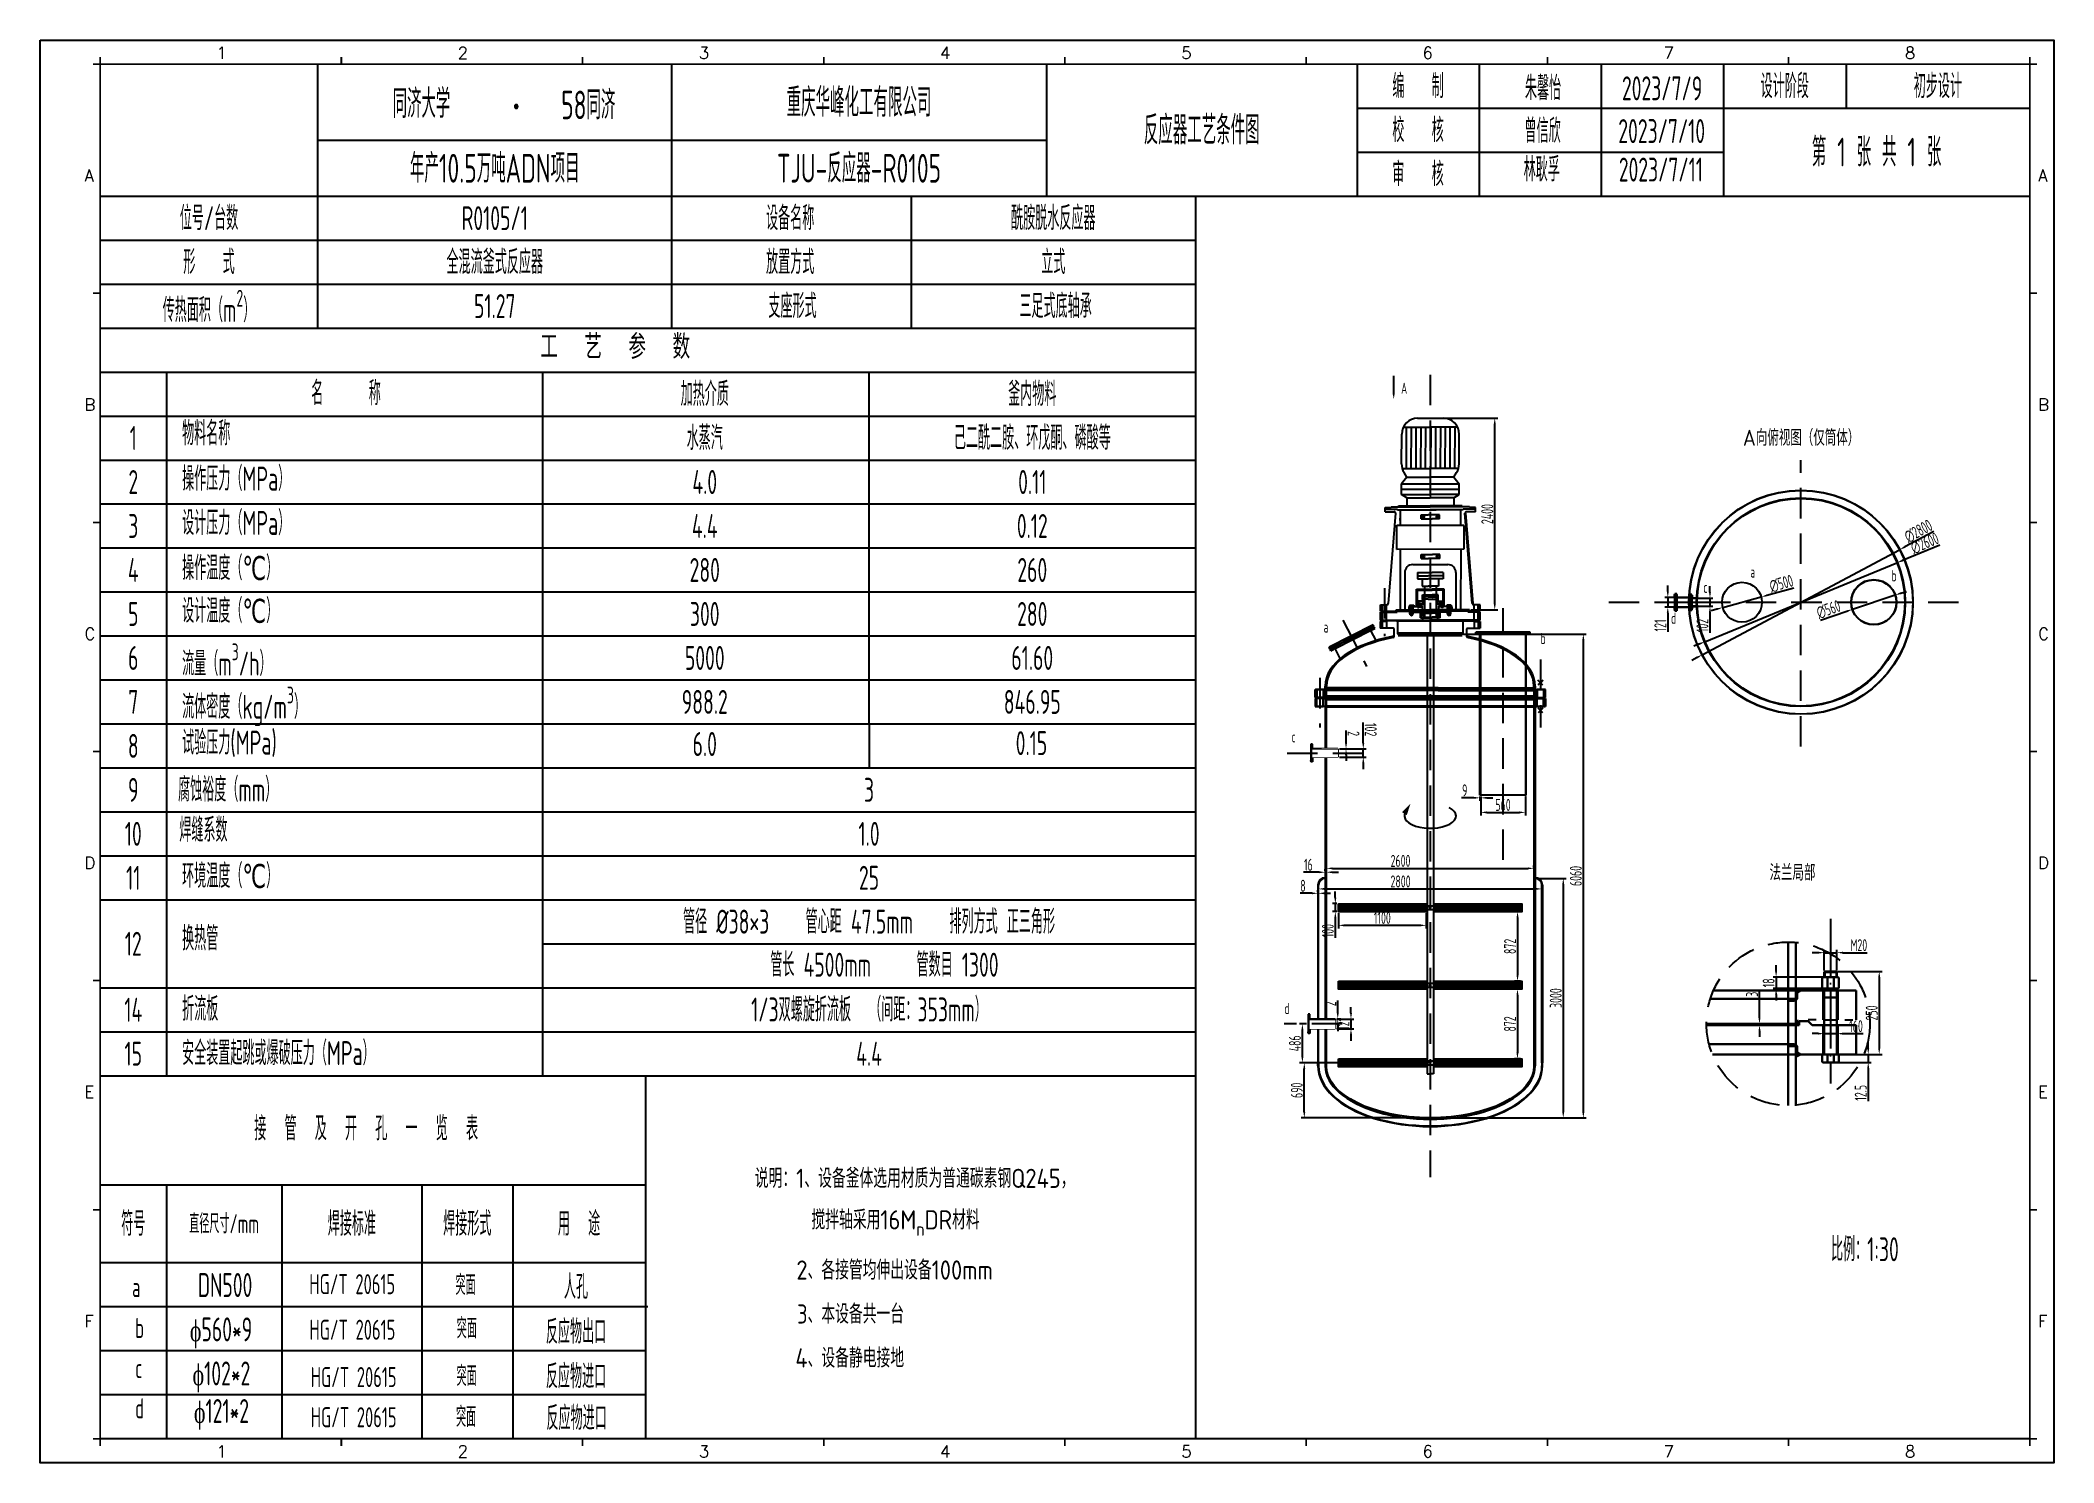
# Model space of a CAD drawing. Header units: millimetres. Extents: x 6802 to 7643, y 2128 to 2722.
import ezdxf

# ---------------------------------------------------------------- set-up
doc = ezdxf.new("R2010")
doc.units = ezdxf.units.MM
doc.set_wipeout_variables(frame=1)
doc.linetypes.add('ACAD_ISO04W100', pattern=[30, 24, -3, 0, -3])
doc.linetypes.add('DASHED', pattern=[19.05, 12.7, -6.35])
for name, color, linetype in [('0-Equipment', 7, 'Continuous'), ('0文本', 7, 'Continuous'), ('4', 7, 'Continuous'), ('CENTER', 10, 'DASHED'), ('DLI', 5, 'Continuous'), ('FILLIN', 6, 'DASHED'), ('INSTRUCTION', 50, 'Continuous'), ('图框内', 7, 'Continuous'), ('细实线', 7, 'Continuous'), ('轮廓线', 7, 'Continuous')]:
    doc.layers.add(name, color=color, linetype=linetype)
for name, color, linetype, lineweight in [('09-文本', 7, 'Continuous', 25), ('一般线', 7, 'Continuous', 25), ('中心线', 240, 'ACAD_ISO04W100', 25), ('图框', 7, 'Continuous', 25), ('文字', 7, 'Continuous', 25), ('粗实线', 7, 'Continuous', 30), ('线框', 7, 'Continuous', 25), ('设备', 7, 'Continuous', 25)]:
    doc.layers.add(name, color=color, linetype=linetype, lineweight=lineweight)
doc.styles.add('5-gbcbig', font='gbenor.shx', dxfattribs={"width": 0.7, "height": 5, "bigfont": 'gbcbig.shx'})
doc.styles.add('5mm', font='geniso.shx', dxfattribs={"height": 5, "bigfont": 'gbcbig.shx'})
doc.styles.add('7-gbcbig', font='gbenor.shx', dxfattribs={"width": 0.7, "height": 7, "bigfont": 'gbcbig.shx'})
doc.styles.add('Romans', font='romans.shx')
doc.styles.add('S-5', font='gbenor.shx', dxfattribs={"width": 0.7, "bigfont": 'gbcbig.shx'})
doc.styles.get("Standard").update_dxf_attribs({"font": 'arial.ttf'})
doc.styles.add('VAc', font='gbenor.shx', dxfattribs={"width": 0.7, "bigfont": 'gbcbig.shx'})
doc.styles.add('工程字', font='gbenor.shx', dxfattribs={"bigfont": 'gbcbig.shx'})
doc.dimstyles.new('GBCBIG-1：30', dxfattribs={"dimtxt": 5, "dimasz": 2.5, "dimexe": 1.25, "dimexo": 0.625, "dimtad": 1, "dimdec": 0, "dimlfac": 30, "dimtxsty": '5-gbcbig', "dimcen": 2.5, "dimclrd": 256, "dimclrt": 256, "dimadec": 0, "dimazin": 0, "dimtfac": 1, "dimtdec": 0, "dimtmove": 0, "dimatfit": 3, "dimfxl": 0, "dimlwd": -1, "dimarcsym": 0})

msp = doc.modelspace()

# ---------------------------------------------------------------- texts
at = {"layer": '09-文本', "char_height": 10, "attachment_point": 5, "style": '5-gbcbig'}
for s, insert in [('朱馨怡', (7429.895, 2702.233)), ('2023/7/9', (7479.652, 2702.169)), ('曾信欣', (7429.717, 2684.381)), ('2023/7/10', (7479.475, 2684.317)), ('林耿孚', (7429.362, 2668.303)), ('2023/7/11', (7479.12, 2668.239))]:
    msp.add_mtext_dynamic_manual_height_columns(s, width=40, gutter_width=50, heights=[0], dxfattribs=dict(at, insert=insert))
at = {"layer": '09-文本', "char_height": 11.92269, "width": 54.94539, "style": '7-gbcbig'}
for s, insert, attachment_point in [('\\pi5.78018;同济大学             ', (6943.64, 2695.764), 4), ('58同济          ', (7031.098, 2695.214), 5)]:
    msp.add_mtext(s, dxfattribs=dict(at, insert=insert, attachment_point=attachment_point))
at = {"layer": '09-文本', "insert": (6996.382, 2698.707), "char_height": 8.51621, "width": 137.97248, "attachment_point": 1}
msp.add_mtext('{\\fFangSong|b0|i0|c134|p49;\\W0.8;·}', dxfattribs=at)
at = {"layer": '0文本', "style": 'S-5'}
for s, insert, char_height, width, attachment_point in [('DN500', (6868.014, 2207.425), 10, 50, 1), ('HG/T 20615', (6914.553, 2206.996), 8.3833, 41.91632, 1), ('突面', (6975.625, 2206.655), 8.3833, 41.91632, 1), ('人孔', (7025.963, 2201.683), 10, 50, 5), ('\\pi7.26813;a', (6833.266, 2205.768), 8.38326, 16.76653, 1), ('b', (6841.861, 2188.678), 8.383, 16.76653, 1), ('{\\fTimes New Roman|b0|i0|c0|p18;\\H0.875x;ϕ}560*9', (6864.673, 2188.904), 10, 50, 1), ('HG/T 20615', (6914.623, 2187.955), 8.3833, 41.91632, 1), ('突面', (6976.143, 2188.521), 8.3833, 41.91632, 1), ('反应物出口', (7026.004, 2182.858), 10, 50, 5), ('{\\fTimes New Roman|b0|i0|c0|p18;\\H0.875x;ϕ}102*2', (6865.803, 2170.53), 10, 50, 1), ('反应物进口', (7026.004, 2164.257), 10, 50, 5), ('c', (6841.861, 2171.911), 8.383, 16.76653, 1), ('HG/T 20615', (6915.152, 2168.192), 8.3833, 41.91632, 1), ('突面', (6976.059, 2168.646), 8.3833, 41.91632, 1), ('d', (6841.861, 2155.145), 8.383, 16.76653, 1), ('{\\fTimes New Roman|b0|i0|c0|p18;\\H0.875x;ϕ}121*2', (6866.368, 2154.832), 10, 50, 1), ('反应物进口', (7026.226, 2146.839), 10, 50, 5), ('HG/T 20615', (6915.152, 2151.426), 8.3833, 41.91632, 1), ('突面', (6975.838, 2151.597), 8.3833, 41.91632, 1)]:
    msp.add_mtext(s, dxfattribs=dict(at, insert=insert, char_height=char_height, width=width, attachment_point=attachment_point))
at = {"layer": '4', "linetype": 'Continuous', "style": '5mm'}
for s, p in [('A向俯视图（仅筒体）', (7513.388, 2552.928)), ('法兰局部', (7524.482, 2371.342))]:
    msp.add_text(s, height=6.6667, dxfattribs=at).set_placement(p)
at = {"layer": 'INSTRUCTION', "lineweight": 25, "ltscale": 0.3, "insert": (7370.63, 2579.266), "char_height": 4.6667, "attachment_point": 1, "style": '7-gbcbig'}
msp.add_mtext_dynamic_manual_height_columns('A ', width=9.9183, gutter_width=10, heights=[0], dxfattribs=at)
at = {"layer": 'INSTRUCTION', "attachment_point": 1, "style": '7-gbcbig'}
for s, insert, char_height in [('a', (7516.506, 2502.548), 4.667), ('b ', (7575.499, 2500.98), 4.6667), ('c', (7496.903, 2496.128), 4.667), ('d', (7483.389, 2483.219), 4.667), ('a', (7338.239, 2479.574), 4.667), ('b', (7428.925, 2474.758), 4.667), ('d', (7321.897, 2320.236), 4.667)]:
    msp.add_mtext_dynamic_manual_height_columns(s, width=4.80574, gutter_width=8.333, heights=[0], dxfattribs=dict(at, insert=insert, char_height=char_height))
at = {"layer": 'INSTRUCTION', "insert": (7324.88, 2433.707), "char_height": 4.667, "attachment_point": 1, "rotation": 0.072004, "style": '7-gbcbig'}
msp.add_mtext_dynamic_manual_height_columns('c', width=4.80574, gutter_width=8.333, heights=[0], dxfattribs=at)
at = {"layer": '文字'}
for s, insert, char_height, width, attachment_point, style in [('1', (6875.815, 2719.475), 5, 65.29169, 1, 'Romans'), ('2', (6976.565, 2719.475), 5, 65.29169, 1, 'Romans'), ('3', (7077.315, 2719.475), 5, 65.29169, 1, 'Romans'), ('4', (7178.065, 2719.475), 5, 65.29169, 1, 'Romans'), ('5', (7278.815, 2719.475), 5, 65.29169, 1, 'Romans'), ('6', (7379.565, 2719.475), 5, 65.29169, 1, 'Romans'), ('7', (7480.315, 2719.475), 5, 65.29169, 1, 'Romans'), ('8', (7581.065, 2719.475), 5, 65.29169, 1, 'Romans'), ('重庆华峰化工有限公司', (7144.203, 2696.288), 12, 156.564, 5, 'VAc'), ('反应器工艺条件图', (7287.341, 2684.689), 12, 129.71349, 5, 'VAc'), ('年产10.5万吨ADN项目', (6992.043, 2668.741), 12, 147.75507, 5, 'VAc'), ('TJU-反应器-R0105', (7144.203, 2668.741), 12, 156.564, 5, 'VAc'), ('A', (6820.712, 2668.251), 5, 22.04626, 1, 'Romans'), ('A', (7636.712, 2668.251), 5, 22.04626, 1, 'Romans'), ('位号/台数', (6872.687, 2647.96), 10, 90.9561, 5, 'VAc'), ('R0105/1', (6992.043, 2647.96), 10, 147.75507, 5, 'VAc'), ('\\A1;设备名称', (7115.436, 2647.96), 10, 100.94703, 5, 'VAc'), ('酰胺脱水反应器', (7225.336, 2647.96), 10, 118.85243, 5, 'VAc'), ('形   式', (6872.687, 2629.596), 10, 90.9561, 5, 'VAc'), ('全混流釜式反应器', (6992.043, 2629.596), 10, 147.75507, 5, 'VAc'), ('\\A1;放置方式', (7115.436, 2629.596), 10, 100.94703, 5, 'VAc'), ('立式', (7225.336, 2629.596), 10, 118.85243, 5, 'VAc'), ('\\A1;传热面积（m{\\H0.7x;\\S2^ ;\\H1.42857x;）}', (6872.687, 2611.21), 10, 90.9561, 5, 'VAc'), ('51.27', (6992.043, 2611.231), 10, 147.75507, 5, 'VAc'), ('\\A1;支座形式', (7116.394, 2611.231), 10, 100.94703, 5, 'VAc'), ('三足式底轴承', (7226.294, 2611.231), 10, 118.85243, 5, 'VAc'), ('工  艺  参  数', (7011.066, 2599.4), 10.2025, 170.68992, 1, '工程字'), ('\\pi22.53125;名     称', (6892.864, 2579.865), 10, 70.44608, 1, '7-gbcbig'), ('加热介质', (7079.757, 2574.502), 10, 136.38744, 5, 'VAc'), ('釜内物料', (7216.565, 2574.502), 10, 136.38744, 5, 'VAc'), ('B', (6820.712, 2572.581), 5, 22.04626, 1, 'Romans'), ('B', (7636.712, 2572.581), 5, 22.04626, 1, 'Romans'), ('1', (6841.062, 2556.137), 10, 27.70597, 5, 'VAc'), ('物料名称', (6861.452, 2563.093), 10, 109.70324, 1, 'VAc'), ('水蒸汽', (7079.757, 2556.137), 10, 136.38744, 5, 'VAc'), ('己二酰二胺、环戊酮、磷酸等', (7216.563, 2556.137), 10, 136.38744, 5, 'VAc'), ('2', (6841.062, 2537.773), 10, 27.70597, 5, 'VAc'), ('操作压力（MPa）', (6861.452, 2544.178), 10, 109.70324, 1, 'VAc'), ('4.0', (7079.757, 2537.773), 10, 136.38744, 5, 'VAc'), ('0.11', (7216.563, 2537.773), 10, 136.38744, 5, 'VAc'), ('3', (6841.062, 2519.408), 10, 27.70597, 5, 'VAc'), ('设计压力（MPa）', (6861.452, 2525.693), 10, 109.70324, 1, 'VAc'), ('4.4', (7079.757, 2519.408), 10, 136.38744, 5, 'VAc'), ('0.12', (7216.563, 2519.408), 10, 136.38744, 5, 'VAc'), ('操作温度（℃） ', (6861.452, 2506.858), 10, 109.70324, 1, 'VAc'), ('4', (6841.062, 2501.044), 10, 27.70597, 5, 'VAc'), ('280', (7079.757, 2501.044), 10, 136.38744, 5, 'VAc'), ('260', (7216.563, 2501.044), 10, 136.38744, 5, 'VAc'), ('设计温度（℃）', (6861.452, 2488.991), 10, 109.70324, 1, 'VAc'), ('5', (6841.062, 2482.679), 10, 27.70597, 5, 'VAc'), ('300', (7079.757, 2482.679), 10, 136.38744, 5, 'VAc'), ('280', (7216.563, 2482.679), 10, 136.38744, 5, 'VAc'), ('C', (6820.712, 2476.911), 5, 22.04626, 1, 'Romans'), ('C', (7636.712, 2476.911), 5, 22.04626, 1, 'Romans'), ('6', (6841.062, 2464.315), 10, 27.70597, 5, 'VAc'), ('\\A1;流量（m{\\H0.7x;\\S3^ ;}/h）', (6861.452, 2470.342), 10, 109.70324, 1, 'VAc'), ('5000', (7079.757, 2464.315), 10, 136.38744, 5, 'VAc'), ('61.60', (7216.563, 2464.315), 10, 136.38744, 5, 'VAc'), ('7', (6841.062, 2445.95), 10, 27.70597, 5, 'VAc'), ('\\A1;流体密度（kg/m{\\H0.7x;\\S3^ ;}） ', (6861.452, 2452.319), 10, 109.70324, 1, 'VAc'), ('988.2', (7079.757, 2445.95), 10, 136.38744, 5, 'VAc'), ('846.95', (7216.563, 2445.95), 10, 136.38744, 5, 'VAc'), ('8', (6841.062, 2427.585), 10, 27.70597, 5, 'VAc'), ('试验压力(MPa)', (6861.452, 2433.954), 10, 109.70324, 1, 'VAc'), ('6.0', (7079.757, 2428.364), 10, 136.38744, 5, 'VAc'), ('0.15', (7216.218, 2428.731), 10, 136.38744, 5, 'VAc'), ('9', (6841.062, 2409.221), 10, 27.70597, 5, 'VAc'), ('腐蚀裕度（mm）', (6859.766, 2414.344), 10, 109.70324, 1, 'VAc'), ('焊缝系数', (6860.27, 2397.49), 10, 109.70324, 1, 'VAc'), ('10', (6841.062, 2390.856), 10, 27.70597, 5, 'VAc'), ('D', (6820.712, 2381.241), 5, 22.04626, 1, 'Romans'), ('D', (7636.712, 2381.241), 5, 22.04626, 1, 'Romans'), ('11', (6841.062, 2372.492), 10, 27.70597, 5, 'VAc'), ('环境温度（℃）                                    ', (6861.452, 2378.283), 10, 109.70324, 1, 'VAc'), ('管径 %%C38×3    管心距 47.5mm    排列方式 正三角形', (7148.372, 2354.127), 10, 272.78053, 5, 'VAc'), ('12', (6841.062, 2344.945), 10, 27.70597, 5, 'VAc'), ('换热管', (6861.452, 2352.177), 10, 109.70324, 1, 'VAc'), ('管长 4500mm     管数目 1300             ', (7107.153, 2336.18), 10, 242.65575, 4, 'VAc'), ('14', (6841.062, 2317.398), 10, 27.70597, 5, 'VAc'), ('折流板', (6861.452, 2322.765), 10, 109.70324, 1, 'VAc'), ('1/3双螺旋折流板  （间距：353mm）', (7148.372, 2317.398), 10, 272.78053, 5, 'VAc'), ('安全装置起跳或爆破压力（MPa）', (6861.452, 2304.278), 10, 109.70324, 1, 'VAc'), ('15', (6841.062, 2299.034), 10, 27.70597, 5, 'VAc'), ('E', (6820.712, 2285.571), 5, 22.04626, 1, 'Romans'), ('E', (7636.712, 2285.571), 5, 22.04626, 1, 'Romans'), ('接  管  及  开  孔  一  览  表', (6938.332, 2267.817), 10, 457.55252, 5, 'VAc'), ('\\A1;说明：1、设备釜体选用材质为普通碳素钢Q245，', (7100.66, 2250.995), 8, 261.81554, 1, '工程字'), ('符号', (6841.062, 2228.018), 10, 27.70597, 5, 'VAc'), ('直径尺寸/mm', (6879.038, 2228.018), 8, 27.70597, 5, 'VAc'), ('焊接标准', (6932.378, 2228.018), 10, 27.70597, 5, 'VAc'), ('焊接形式', (6980.566, 2228.018), 10, 27.70597, 5, 'VAc'), ('用  途', (7027.251, 2228.018), 10, 27.70597, 5, 'VAc'), ('\\A1;搅拌轴采用16M{\\H0.7x;\\S^ n;\\H1.42857x;DR材料}', (7124.322, 2233.658), 8, 261.81554, 1, '工程字'), ('比例：1:30', (7550.179, 2222.378), 10, 109.70324, 1, '5-gbcbig'), (' 2、各接管均伸出设备100mm', (7113.702, 2212.71), 8, 261.81554, 1, '工程字'), (' {\\W0.9;3}、本设备共一台', (7114.034, 2194.345), 8, 261.81554, 1, '工程字'), ('F', (6820.712, 2189.901), 5, 22.04626, 1, 'Romans'), ('F', (7636.712, 2189.901), 5, 22.04626, 1, 'Romans'), (' 4、设备静电接地', (7113.248, 2175.981), 8, 261.81554, 1, '工程字'), ('1', (6875.815, 2135.475), 5, 65.29169, 1, 'Romans'), ('2', (6976.565, 2135.475), 5, 65.29169, 1, 'Romans'), ('3', (7077.315, 2135.475), 5, 65.29169, 1, 'Romans'), ('4', (7178.065, 2135.475), 5, 65.29169, 1, 'Romans'), ('5', (7278.815, 2135.475), 5, 65.29169, 1, 'Romans'), ('6', (7379.565, 2135.475), 5, 65.29169, 1, 'Romans'), ('7', (7480.315, 2135.475), 5, 65.29169, 1, 'Romans'), ('8', (7581.065, 2135.475), 5, 65.29169, 1, 'Romans')]:
    msp.add_mtext(s, dxfattribs=dict(at, insert=insert, char_height=char_height, width=width, attachment_point=attachment_point, style=style))
at = {"layer": '文字', "attachment_point": 5, "style": 'VAc'}
for s, width, insert, char_height in [('编   制', 51.01266, (7377.704, 2703.054), 10), ('设计阶段', 51.2107, (7530.841, 2703.054), 10), ('初步设计', 76.76267, (7594.828, 2703.054), 10), ('校   核', 51.01266, (7377.704, 2684.689), 10), ('第 1 张 共 1 张', 127.97337, (7569.223, 2675.507), 12), ('审   核', 51.01266, (7377.704, 2666.325), 10)]:
    msp.add_mtext_dynamic_manual_height_columns(s, width=width, gutter_width=12.5, heights=[0], dxfattribs=dict(at, insert=insert, char_height=char_height))
at = {"layer": '设备', "char_height": 10, "width": 272.78053, "attachment_point": 5, "style": 'VAc'}
for s, insert in [('3', (7148.372, 2409.221)), ('1.0', (7148.372, 2390.856)), ('25', (7148.372, 2372.492)), ('4.4', (7148.372, 2299.034))]:
    msp.add_mtext(s, dxfattribs=dict(at, insert=insert))

# ---------------------------------------------------------------- blocks, each defined once
blk = doc.blocks.new('*D81')
at = {"layer": 'Defpoints', "color": 0, "transparency": 16777216}
for p in [(7520.3, 2311.55), (7523.41, 2311.55), (7523.41, 2311.02)]:
    blk.add_point(p, dxfattribs=at)
at = {"layer": 'DLI', "linetype": 'Continuous', "transparency": 16777216}
for p, q in [((7520.3, 2314.05), (7520.3, 2325.13)), ((7520.3, 2311.02), (7520.3, 2311.55)), ((7520.3, 2308.52), (7520.3, 2306.02))]:
    blk.add_line(p, q, dxfattribs=at)
at = {"layer": 'DLI', "color": 0, "linetype": 'Continuous', "lineweight": -2, "transparency": 16777216}
for p, q in [((7522.79, 2311.55), (7519.05, 2311.55)), ((7522.79, 2311.02), (7519.05, 2311.02))]:
    blk.add_line(p, q, dxfattribs=at)
at = {"layer": 'DLI', "transparency": 16777216}
for points in [[(7519.89, 2314.05), (7520.72, 2314.05), (7520.3, 2311.55)], [(7519.89, 2308.52), (7520.72, 2308.52), (7520.3, 2311.02)]]:
    blk.add_solid(points, dxfattribs=at)
at = {"layer": 'DLI', "lineweight": 25, "transparency": 16777216, "insert": (7517.18, 2323.86), "char_height": 5, "attachment_point": 5, "rotation": 90, "style": '5-gbcbig'}
blk.add_mtext('3', dxfattribs=at)
blk = doc.blocks.new('*D82')
at = {"layer": 'Defpoints', "color": 0, "transparency": 16777216}
for p in [(7552.41, 2333.36), (7552.41, 2298.75), (7570.32, 2298.75)]:
    blk.add_point(p, dxfattribs=at)
at = {"layer": 'DLI', "color": 0, "linetype": 'Continuous', "lineweight": -2, "transparency": 16777216}
for p, q in [((7553.03, 2333.36), (7571.57, 2333.36)), ((7553.03, 2298.75), (7571.57, 2298.75))]:
    blk.add_line(p, q, dxfattribs=at)
at = {"layer": 'DLI', "linetype": 'Continuous', "transparency": 16777216}
blk.add_line((7570.32, 2330.86), (7570.32, 2301.25), dxfattribs=at)
at = {"layer": 'DLI', "transparency": 16777216}
for points in [[(7569.9, 2330.86), (7570.74, 2330.86), (7570.32, 2333.36)], [(7569.9, 2301.25), (7570.74, 2301.25), (7570.32, 2298.75)]]:
    blk.add_solid(points, dxfattribs=at)
at = {"layer": 'DLI', "lineweight": 25, "transparency": 16777216, "insert": (7567.2, 2316.05), "char_height": 5, "attachment_point": 5, "rotation": 90, "style": '5-gbcbig'}
blk.add_mtext('250', dxfattribs=at)
blk = doc.blocks.new('*D83')
at = {"layer": 'Defpoints', "color": 0, "transparency": 16777216}
for p in [(7552.68, 2298.75), (7552.68, 2295.42), (7565.72, 2295.42)]:
    blk.add_point(p, dxfattribs=at)
at = {"layer": 'DLI', "color": 0, "linetype": 'Continuous', "lineweight": -2, "transparency": 16777216}
for p, q in [((7553.3, 2298.75), (7566.97, 2298.75)), ((7553.3, 2295.42), (7566.97, 2295.42))]:
    blk.add_line(p, q, dxfattribs=at)
at = {"layer": 'DLI', "linetype": 'Continuous', "transparency": 16777216}
for p, q in [((7565.72, 2301.25), (7565.72, 2303.75)), ((7565.72, 2298.75), (7565.72, 2295.42)), ((7565.72, 2292.92), (7565.72, 2279.25))]:
    blk.add_line(p, q, dxfattribs=at)
at = {"layer": 'DLI', "transparency": 16777216}
for points in [[(7565.31, 2301.25), (7566.14, 2301.25), (7565.72, 2298.75)], [(7565.31, 2292.92), (7566.14, 2292.92), (7565.72, 2295.42)]]:
    blk.add_solid(points, dxfattribs=at)
at = {"layer": 'DLI', "lineweight": 25, "transparency": 16777216, "insert": (7562.6, 2282.7), "char_height": 5, "attachment_point": 5, "rotation": 90, "style": '5-gbcbig'}
blk.add_mtext('12.5', dxfattribs=at)
blk = doc.blocks.new('*D84')
at = {"layer": 'Defpoints', "color": 0, "transparency": 16777216}
for p in [(7552.41, 2331.02), (7527.25, 2326.22), (7552.68, 2326.22)]:
    blk.add_point(p, dxfattribs=at)
at = {"layer": 'DLI', "color": 0, "linetype": 'Continuous', "lineweight": -2, "transparency": 16777216}
for p, q in [((7551.78, 2331.02), (7526, 2331.02)), ((7552.05, 2326.22), (7526, 2326.22))]:
    blk.add_line(p, q, dxfattribs=at)
at = {"layer": 'DLI', "linetype": 'Continuous', "transparency": 16777216}
for p, q in [((7527.25, 2333.52), (7527.25, 2336.02)), ((7527.25, 2331.02), (7527.25, 2326.22)), ((7527.25, 2323.72), (7527.25, 2321.22))]:
    blk.add_line(p, q, dxfattribs=at)
at = {"layer": 'DLI', "transparency": 16777216}
for points in [[(7526.83, 2333.52), (7527.66, 2333.52), (7527.25, 2331.02)], [(7526.83, 2323.72), (7527.66, 2323.72), (7527.25, 2326.22)]]:
    blk.add_solid(points, dxfattribs=at)
at = {"layer": 'DLI', "lineweight": 25, "transparency": 16777216, "insert": (7524.12, 2328.62), "char_height": 5, "attachment_point": 5, "rotation": 90, "style": '5-gbcbig'}
blk.add_mtext('18', dxfattribs=at)
blk = doc.blocks.new('*D85')
at = {"layer": 'Defpoints', "color": 0, "transparency": 16777216}
for p in [(7552.68, 2341.23), (7547.34, 2333.09), (7552.68, 2333.09)]:
    blk.add_point(p, dxfattribs=at)
at = {"layer": 'DLI', "linetype": 'Continuous', "transparency": 16777216}
for p, q in [((7544.84, 2341.23), (7542.34, 2341.23)), ((7547.34, 2341.23), (7552.68, 2341.23)), ((7555.18, 2341.23), (7565.34, 2341.23))]:
    blk.add_line(p, q, dxfattribs=at)
at = {"layer": 'DLI', "color": 0, "linetype": 'Continuous', "lineweight": -2, "transparency": 16777216}
for p, q in [((7547.34, 2333.72), (7547.34, 2342.48)), ((7552.68, 2333.72), (7552.68, 2342.48))]:
    blk.add_line(p, q, dxfattribs=at)
at = {"layer": 'DLI', "transparency": 16777216}
for points in [[(7544.84, 2341.65), (7544.84, 2340.82), (7547.34, 2341.23)], [(7555.18, 2341.65), (7555.18, 2340.82), (7552.68, 2341.23)]]:
    blk.add_solid(points, dxfattribs=at)
at = {"layer": 'DLI', "lineweight": 25, "transparency": 16777216, "insert": (7561.8, 2344.36), "char_height": 5, "attachment_point": 5, "style": '5-gbcbig'}
blk.add_mtext('M20', dxfattribs=at)
blk = doc.blocks.new('*D86')
at = {"layer": 'Defpoints', "color": 0, "transparency": 16777216}
for p in [(7547.34, 2308.75), (7552.68, 2308.75), (7552.68, 2307.41)]:
    blk.add_point(p, dxfattribs=at)
at = {"layer": 'DLI', "linetype": 'Continuous', "transparency": 16777216}
for p, q in [((7544.84, 2307.41), (7542.34, 2307.41)), ((7547.34, 2307.41), (7552.68, 2307.41)), ((7555.18, 2307.41), (7563.59, 2307.41))]:
    blk.add_line(p, q, dxfattribs=at)
at = {"layer": 'DLI', "color": 0, "linetype": 'Continuous', "lineweight": -2, "transparency": 16777216}
for p, q in [((7547.34, 2308.12), (7547.34, 2306.16)), ((7552.68, 2308.12), (7552.68, 2306.16))]:
    blk.add_line(p, q, dxfattribs=at)
at = {"layer": 'DLI', "transparency": 16777216}
for points in [[(7544.84, 2307.83), (7544.84, 2307), (7547.34, 2307.41)], [(7555.18, 2307.83), (7555.18, 2307), (7552.68, 2307.41)]]:
    blk.add_solid(points, dxfattribs=at)
at = {"layer": 'DLI', "transparency": 16777216, "insert": (7560.63, 2310.54), "char_height": 5, "attachment_point": 5, "style": '5-gbcbig'}
blk.add_mtext('160', dxfattribs=at)
blk = doc.blocks.new('row')
at = {"layer": 'FILLIN'}
h = blk.add_hatch(dxfattribs=at)
h.set_pattern_fill('NET3', color=256, scale=0.5)
h.set_pattern_definition([(0, (-7807.0132, -2344.333), (0, 1.5875), []), (60, (-7807.0132, -2344.333), (-1.37481533, 0.79375), []), (120, (-7807.0132, -2344.333), (-1.37481533, -0.79375), [])])
h.paths.add_polyline_path([(-57.5, 2.5), (-57.5, -2.5), (-2.5, -2.5), (-2.5, 2.5)])
h.paths.add_polyline_path([(57.5, -2.5), (57.5, 2.5), (2.5, 2.5), (2.5, -2.5)])
for points in [[(-57.5, 2.5), (-2.5, 2.5), (-2.5, -2.5), (-57.5, -2.5)], [(2.5, 2.5), (57.5, 2.5), (57.5, -2.5), (2.5, -2.5)]]:
    blk.add_lwpolyline(points, close=True)
at = {"layer": '轮廓线'}
for p, q in [((-2.5, 1.2), (2.5, 1.2)), ((-2.5, -1.2), (2.5, -1.2))]:
    blk.add_line(p, q, dxfattribs=at)
blk.add_circle((0, 0), 0.4, dxfattribs=at)
blk = doc.blocks.new('*D87')
at = {"layer": 'Defpoints', "color": 0, "transparency": 16777216}
for p in [(7382.77, 2564.4), (7409.73, 2564.4), (7399.15, 2484.38)]:
    blk.add_point(p, dxfattribs=at)
at = {"layer": 'DLI', "color": 0, "linetype": 'Continuous', "lineweight": -2, "transparency": 16777216}
for p, q in [((7383.39, 2564.4), (7410.98, 2564.4)), ((7399.78, 2484.38), (7410.98, 2484.38))]:
    blk.add_line(p, q, dxfattribs=at)
at = {"layer": 'DLI', "linetype": 'Continuous', "transparency": 16777216}
blk.add_line((7409.73, 2486.88), (7409.73, 2561.9), dxfattribs=at)
at = {"layer": 'DLI', "transparency": 16777216}
for points in [[(7409.31, 2561.9), (7410.14, 2561.9), (7409.73, 2564.4)], [(7409.31, 2486.88), (7410.14, 2486.88), (7409.73, 2484.38)]]:
    blk.add_solid(points, dxfattribs=at)
at = {"layer": 'DLI', "transparency": 16777216, "insert": (7406.6, 2524.39), "char_height": 5, "attachment_point": 5, "rotation": 90, "style": '5-gbcbig'}
blk.add_mtext('2400', dxfattribs=at)
blk = doc.blocks.new('*D88')
at = {"layer": 'Defpoints', "color": 0, "transparency": 16777216}
for p in [(7403.86, 2407.01), (7422.52, 2407.01), (7422.52, 2399.81)]:
    blk.add_point(p, dxfattribs=at)
at = {"layer": 'DLI', "color": 0, "linetype": 'Continuous', "lineweight": -2, "transparency": 16777216}
for p, q in [((7403.86, 2406.38), (7403.86, 2398.56)), ((7422.52, 2406.38), (7422.52, 2398.56))]:
    blk.add_line(p, q, dxfattribs=at)
at = {"layer": 'DLI', "linetype": 'Continuous', "transparency": 16777216}
blk.add_line((7406.36, 2399.81), (7420.02, 2399.81), dxfattribs=at)
at = {"layer": 'DLI', "transparency": 16777216}
for points in [[(7406.36, 2400.22), (7406.36, 2399.39), (7403.86, 2399.81)], [(7420.02, 2400.22), (7420.02, 2399.39), (7422.52, 2399.81)]]:
    blk.add_solid(points, dxfattribs=at)
at = {"layer": 'DLI', "transparency": 16777216, "insert": (7413.19, 2402.93), "char_height": 5, "attachment_point": 5, "style": '5-gbcbig'}
blk.add_mtext('560', dxfattribs=at)
blk = doc.blocks.new('*D89')
at = {"layer": 'Defpoints', "color": 0, "transparency": 16777216}
for p in [(7403.56, 2407.01), (7403.86, 2407.01), (7403.86, 2405.89)]:
    blk.add_point(p, dxfattribs=at)
at = {"layer": 'DLI', "linetype": 'Continuous', "transparency": 16777216}
for p, q in [((7401.06, 2405.89), (7395.82, 2405.89)), ((7403.86, 2405.89), (7403.56, 2405.89)), ((7406.36, 2405.89), (7408.86, 2405.89))]:
    blk.add_line(p, q, dxfattribs=at)
at = {"layer": 'DLI', "color": 0, "linetype": 'Continuous', "lineweight": -2, "transparency": 16777216}
for p, q in [((7403.56, 2406.38), (7403.56, 2404.64)), ((7403.86, 2406.38), (7403.86, 2404.64))]:
    blk.add_line(p, q, dxfattribs=at)
at = {"layer": 'DLI', "transparency": 16777216}
for points in [[(7401.06, 2406.31), (7401.06, 2405.47), (7403.56, 2405.89)], [(7406.36, 2406.31), (7406.36, 2405.47), (7403.86, 2405.89)]]:
    blk.add_solid(points, dxfattribs=at)
at = {"layer": 'DLI', "transparency": 16777216, "insert": (7397.19, 2409.01), "char_height": 5, "attachment_point": 5, "style": '5-gbcbig'}
blk.add_mtext('9', dxfattribs=at)
blk = doc.blocks.new('*D73')
at = {"layer": 'Defpoints', "color": 0, "transparency": 16777216}
for p in [(7343.1, 2313.48), (7343.1, 2309.45), (7349.68, 2309.45)]:
    blk.add_point(p, dxfattribs=at)
at = {"layer": 'DLI', "color": 0, "linetype": 'Continuous', "lineweight": -2, "transparency": 16777216}
for p, q in [((7343.72, 2313.48), (7350.93, 2313.48)), ((7343.72, 2309.45), (7350.93, 2309.45))]:
    blk.add_line(p, q, dxfattribs=at)
at = {"layer": 'DLI', "linetype": 'Continuous', "transparency": 16777216}
for p, q in [((7349.68, 2315.98), (7349.68, 2318.48)), ((7349.68, 2313.48), (7349.68, 2309.45)), ((7349.68, 2306.95), (7349.68, 2304.45))]:
    blk.add_line(p, q, dxfattribs=at)
at = {"layer": 'DLI', "transparency": 16777216}
for points in [[(7349.27, 2315.98), (7350.1, 2315.98), (7349.68, 2313.48)], [(7349.27, 2306.95), (7350.1, 2306.95), (7349.68, 2309.45)]]:
    blk.add_solid(points, dxfattribs=at)
at = {"layer": 'DLI', "transparency": 16777216, "insert": (7346.56, 2311.47), "char_height": 5, "attachment_point": 5, "rotation": 90, "style": '5-gbcbig'}
blk.add_mtext('121', dxfattribs=at)
blk = doc.blocks.new('*D74')
at = {"layer": 'Defpoints', "color": 0, "transparency": 16777216}
for p in [(7343.1, 2313.55), (7343.1, 2313.48), (7344.15, 2313.48)]:
    blk.add_point(p, dxfattribs=at)
at = {"layer": 'DLI', "linetype": 'Continuous', "transparency": 16777216}
for p, q in [((7344.15, 2316.05), (7344.15, 2321.21)), ((7344.15, 2313.48), (7344.15, 2313.55)), ((7344.15, 2310.98), (7344.15, 2308.48))]:
    blk.add_line(p, q, dxfattribs=at)
at = {"layer": 'DLI', "color": 0, "linetype": 'Continuous', "lineweight": -2, "transparency": 16777216}
for p, q in [((7343.72, 2313.55), (7345.4, 2313.55)), ((7343.72, 2313.48), (7345.4, 2313.48))]:
    blk.add_line(p, q, dxfattribs=at)
at = {"layer": 'DLI', "transparency": 16777216}
for points in [[(7343.74, 2316.05), (7344.57, 2316.05), (7344.15, 2313.55)], [(7343.74, 2310.98), (7344.57, 2310.98), (7344.15, 2313.48)]]:
    blk.add_solid(points, dxfattribs=at)
at = {"layer": 'DLI', "transparency": 16777216, "insert": (7341.03, 2319.88), "char_height": 5, "attachment_point": 5, "rotation": 90, "style": '5-gbcbig'}
blk.add_mtext('2', dxfattribs=at)
blk = doc.blocks.new('*D90')
at = {"layer": 'Defpoints', "color": 0, "transparency": 16777216}
for p in [(7339.43, 2376.13), (7426.1, 2376.43), (7426.1, 2376.13)]:
    blk.add_point(p, dxfattribs=at)
at = {"layer": 'DLI', "color": 0, "linetype": 'Continuous', "lineweight": -2, "transparency": 16777216}
for p, q in [((7339.43, 2376.75), (7339.43, 2377.68)), ((7426.1, 2376.75), (7426.1, 2377.68))]:
    blk.add_line(p, q, dxfattribs=at)
at = {"layer": 'DLI', "linetype": 'Continuous', "transparency": 16777216}
blk.add_line((7341.93, 2376.43), (7423.6, 2376.43), dxfattribs=at)
at = {"layer": 'DLI', "transparency": 16777216}
for points in [[(7341.93, 2376.85), (7341.93, 2376.02), (7339.43, 2376.43)], [(7423.6, 2376.85), (7423.6, 2376.02), (7426.1, 2376.43)]]:
    blk.add_solid(points, dxfattribs=at)
at = {"layer": 'DLI', "transparency": 16777216, "insert": (7370.37, 2379.56), "char_height": 5, "attachment_point": 5, "style": '5-gbcbig'}
blk.add_mtext('2600', dxfattribs=at)
blk = doc.blocks.new('*D91')
at = {"layer": 'Defpoints', "color": 0, "transparency": 16777216}
for p in [(7336.1, 2367.57), (7429.43, 2367.85), (7429.43, 2367.57)]:
    blk.add_point(p, dxfattribs=at)
at = {"layer": 'DLI', "color": 0, "linetype": 'Continuous', "lineweight": -2, "transparency": 16777216}
for p, q in [((7336.1, 2368.2), (7336.1, 2369.1)), ((7429.43, 2368.2), (7429.43, 2369.1))]:
    blk.add_line(p, q, dxfattribs=at)
at = {"layer": 'DLI', "linetype": 'Continuous', "transparency": 16777216}
blk.add_line((7338.6, 2367.85), (7426.93, 2367.85), dxfattribs=at)
at = {"layer": 'DLI', "transparency": 16777216}
for points in [[(7338.6, 2368.27), (7338.6, 2367.43), (7336.1, 2367.85)], [(7426.93, 2368.27), (7426.93, 2367.43), (7429.43, 2367.85)]]:
    blk.add_solid(points, dxfattribs=at)
at = {"layer": 'DLI', "transparency": 16777216, "insert": (7370.38, 2370.97), "char_height": 5, "attachment_point": 5, "style": '5-gbcbig'}
blk.add_mtext('2800', dxfattribs=at)
blk = doc.blocks.new('*D92')
at = {"layer": 'Defpoints', "color": 0, "transparency": 16777216}
for p in [(7338.9, 2374.82), (7338.9, 2374.8), (7339.43, 2374.8)]:
    blk.add_point(p, dxfattribs=at)
at = {"layer": 'DLI', "linetype": 'Continuous', "transparency": 16777216}
for p, q in [((7336.4, 2374.82), (7329.88, 2374.82)), ((7339.43, 2374.82), (7338.9, 2374.82)), ((7341.93, 2374.82), (7344.43, 2374.82))]:
    blk.add_line(p, q, dxfattribs=at)
at = {"layer": 'DLI', "color": 0, "linetype": 'Continuous', "lineweight": -2, "transparency": 16777216}
for p, q in [((7338.9, 2375.43), (7338.9, 2376.07)), ((7339.43, 2375.43), (7339.43, 2376.07))]:
    blk.add_line(p, q, dxfattribs=at)
at = {"layer": 'DLI', "transparency": 16777216}
for points in [[(7336.4, 2375.24), (7336.4, 2374.4), (7338.9, 2374.82)], [(7341.93, 2375.24), (7341.93, 2374.4), (7339.43, 2374.82)]]:
    blk.add_solid(points, dxfattribs=at)
at = {"layer": 'DLI', "transparency": 16777216, "insert": (7331.89, 2377.95), "char_height": 5, "attachment_point": 5, "style": '5-gbcbig'}
blk.add_mtext('16', dxfattribs=at)
blk = doc.blocks.new('*D93')
at = {"layer": 'Defpoints', "color": 0, "transparency": 16777216}
for p in [(7335.83, 2366.02), (7335.83, 2365.91), (7336.1, 2365.91)]:
    blk.add_point(p, dxfattribs=at)
at = {"layer": 'DLI', "linetype": 'Continuous', "transparency": 16777216}
for p, q in [((7333.33, 2366.02), (7328.42, 2366.02)), ((7336.1, 2366.02), (7335.83, 2366.02)), ((7338.6, 2366.02), (7341.1, 2366.02))]:
    blk.add_line(p, q, dxfattribs=at)
at = {"layer": 'DLI', "color": 0, "linetype": 'Continuous', "lineweight": -2, "transparency": 16777216}
for p, q in [((7335.83, 2366.54), (7335.83, 2367.27)), ((7336.1, 2366.54), (7336.1, 2367.27))]:
    blk.add_line(p, q, dxfattribs=at)
at = {"layer": 'DLI', "transparency": 16777216}
for points in [[(7333.33, 2366.44), (7333.33, 2365.61), (7335.83, 2366.02)], [(7338.6, 2366.44), (7338.6, 2365.61), (7336.1, 2366.02)]]:
    blk.add_solid(points, dxfattribs=at)
at = {"layer": 'DLI', "transparency": 16777216, "insert": (7329.63, 2369.15), "char_height": 5, "attachment_point": 5, "style": '5-gbcbig'}
blk.add_mtext('8', dxfattribs=at)
blk = doc.blocks.new('*D94')
at = {"layer": 'Defpoints', "color": 0, "transparency": 16777216}
for p in [(7344.43, 2358.37), (7381.1, 2358.37), (7344.43, 2352.63)]:
    blk.add_point(p, dxfattribs=at)
at = {"layer": 'DLI', "color": 0, "linetype": 'Continuous', "lineweight": -2, "transparency": 16777216}
for p, q in [((7344.43, 2357.75), (7344.43, 2351.38)), ((7381.1, 2357.75), (7381.1, 2351.38))]:
    blk.add_line(p, q, dxfattribs=at)
at = {"layer": 'DLI', "linetype": 'Continuous', "transparency": 16777216}
blk.add_line((7378.6, 2352.63), (7346.93, 2352.63), dxfattribs=at)
at = {"layer": 'DLI', "transparency": 16777216}
for points in [[(7346.93, 2353.04), (7346.93, 2352.21), (7344.43, 2352.63)], [(7378.6, 2353.04), (7378.6, 2352.21), (7381.1, 2352.63)]]:
    blk.add_solid(points, dxfattribs=at)
at = {"layer": 'DLI', "transparency": 16777216, "insert": (7362.77, 2355.75), "char_height": 5, "attachment_point": 5, "style": '5-gbcbig'}
blk.add_mtext('1100', dxfattribs=at)
blk = doc.blocks.new('*D95')
at = {"layer": 'Defpoints', "color": 0, "transparency": 16777216}
for p in [(7330.18, 2295.25), (7382.77, 2295.25), (7382.77, 2272.25)]:
    blk.add_point(p, dxfattribs=at)
at = {"layer": 'DLI', "color": 0, "linetype": 'Continuous', "lineweight": -2, "transparency": 16777216}
for p, q in [((7382.14, 2295.25), (7328.93, 2295.25)), ((7382.14, 2272.25), (7328.93, 2272.25))]:
    blk.add_line(p, q, dxfattribs=at)
at = {"layer": 'DLI', "linetype": 'Continuous', "transparency": 16777216}
blk.add_line((7330.18, 2274.75), (7330.18, 2292.75), dxfattribs=at)
at = {"layer": 'DLI', "transparency": 16777216}
for points in [[(7329.77, 2292.75), (7330.6, 2292.75), (7330.18, 2295.25)], [(7329.77, 2274.75), (7330.6, 2274.75), (7330.18, 2272.25)]]:
    blk.add_solid(points, dxfattribs=at)
at = {"layer": 'DLI', "transparency": 16777216, "insert": (7327.06, 2283.75), "char_height": 5, "attachment_point": 5, "rotation": 90, "style": '5-gbcbig'}
blk.add_mtext('690', dxfattribs=at)
blk = doc.blocks.new('*D96')
at = {"layer": 'Defpoints', "color": 0, "transparency": 16777216}
for p in [(7426.63, 2372.25), (7382.77, 2272.25), (7438.35, 2272.25)]:
    blk.add_point(p, dxfattribs=at)
at = {"layer": 'DLI', "color": 0, "linetype": 'Continuous', "lineweight": -2, "transparency": 16777216}
for p, q in [((7427.26, 2372.25), (7439.6, 2372.25)), ((7383.39, 2272.25), (7439.6, 2272.25))]:
    blk.add_line(p, q, dxfattribs=at)
at = {"layer": 'DLI', "linetype": 'Continuous', "transparency": 16777216}
blk.add_line((7438.35, 2369.75), (7438.35, 2274.75), dxfattribs=at)
at = {"layer": 'DLI', "transparency": 16777216}
for points in [[(7437.93, 2369.75), (7438.76, 2369.75), (7438.35, 2372.25)], [(7437.93, 2274.75), (7438.76, 2274.75), (7438.35, 2272.25)]]:
    blk.add_solid(points, dxfattribs=at)
at = {"layer": 'DLI', "transparency": 16777216, "insert": (7435.22, 2322.25), "char_height": 5, "attachment_point": 5, "rotation": 90, "style": '5-gbcbig'}
blk.add_mtext('3000', dxfattribs=at)
blk = doc.blocks.new('*D97')
at = {"layer": 'Defpoints', "color": 0, "transparency": 16777216}
for p in [(7421.1, 2358.37), (7419.25, 2329.32), (7421.1, 2329.32)]:
    blk.add_point(p, dxfattribs=at)
at = {"layer": 'DLI', "color": 0, "linetype": 'Continuous', "lineweight": -2, "transparency": 16777216}
for p, q in [((7420.47, 2358.37), (7418, 2358.37)), ((7420.47, 2329.32), (7418, 2329.32))]:
    blk.add_line(p, q, dxfattribs=at)
at = {"layer": 'DLI', "linetype": 'Continuous', "transparency": 16777216}
blk.add_line((7419.25, 2355.87), (7419.25, 2331.82), dxfattribs=at)
at = {"layer": 'DLI', "transparency": 16777216}
for points in [[(7418.83, 2355.87), (7419.67, 2355.87), (7419.25, 2358.37)], [(7418.83, 2331.82), (7419.67, 2331.82), (7419.25, 2329.32)]]:
    blk.add_solid(points, dxfattribs=at)
at = {"layer": 'DLI', "transparency": 16777216, "insert": (7416.12, 2343.85), "char_height": 5, "attachment_point": 5, "rotation": 90, "style": '5-gbcbig'}
blk.add_mtext('872', dxfattribs=at)
blk = doc.blocks.new('*D98')
at = {"layer": 'Defpoints', "color": 0, "transparency": 16777216}
for p in [(7343.14, 2358.37), (7344.43, 2361.71), (7344.43, 2358.37)]:
    blk.add_point(p, dxfattribs=at)
at = {"layer": 'DLI', "linetype": 'Continuous', "transparency": 16777216}
for p, q in [((7343.14, 2364.21), (7343.14, 2366.71)), ((7343.14, 2361.71), (7343.14, 2358.37)), ((7343.14, 2355.87), (7343.14, 2347.46))]:
    blk.add_line(p, q, dxfattribs=at)
at = {"layer": 'DLI', "color": 0, "linetype": 'Continuous', "lineweight": -2, "transparency": 16777216}
for p, q in [((7343.81, 2361.71), (7341.89, 2361.71)), ((7343.81, 2358.37), (7341.89, 2358.37))]:
    blk.add_line(p, q, dxfattribs=at)
at = {"layer": 'DLI', "transparency": 16777216}
for points in [[(7342.73, 2364.21), (7343.56, 2364.21), (7343.14, 2361.71)], [(7342.73, 2355.87), (7343.56, 2355.87), (7343.14, 2358.37)]]:
    blk.add_solid(points, dxfattribs=at)
at = {"layer": 'DLI', "transparency": 16777216, "insert": (7340.02, 2350.41), "char_height": 5, "attachment_point": 5, "rotation": 90, "style": '5-gbcbig'}
blk.add_mtext('100', dxfattribs=at)
blk = doc.blocks.new('*D99')
at = {"layer": 'Defpoints', "color": 0, "transparency": 16777216}
for p in [(7421.1, 2325.99), (7419.22, 2296.94), (7421.1, 2296.94)]:
    blk.add_point(p, dxfattribs=at)
at = {"layer": 'DLI', "color": 0, "linetype": 'Continuous', "lineweight": -2, "transparency": 16777216}
for p, q in [((7420.47, 2325.99), (7417.97, 2325.99)), ((7420.47, 2296.94), (7417.97, 2296.94))]:
    blk.add_line(p, q, dxfattribs=at)
at = {"layer": 'DLI', "linetype": 'Continuous', "transparency": 16777216}
blk.add_line((7419.22, 2323.49), (7419.22, 2299.44), dxfattribs=at)
at = {"layer": 'DLI', "transparency": 16777216}
for points in [[(7418.8, 2323.49), (7419.63, 2323.49), (7419.22, 2325.99)], [(7418.8, 2299.44), (7419.63, 2299.44), (7419.22, 2296.94)]]:
    blk.add_solid(points, dxfattribs=at)
at = {"layer": 'DLI', "transparency": 16777216, "insert": (7416.09, 2311.47), "char_height": 5, "attachment_point": 5, "rotation": 90, "style": '5-gbcbig'}
blk.add_mtext('872', dxfattribs=at)
blk = doc.blocks.new('*D100')
at = {"layer": 'Defpoints', "color": 0, "transparency": 16777216}
for p in [(7329.38, 2311.47), (7331.76, 2311.47), (7344.43, 2295.25)]:
    blk.add_point(p, dxfattribs=at)
at = {"layer": 'DLI', "color": 0, "linetype": 'Continuous', "lineweight": -2, "transparency": 16777216}
for p, q in [((7331.14, 2311.47), (7328.13, 2311.47)), ((7343.81, 2295.25), (7328.13, 2295.25))]:
    blk.add_line(p, q, dxfattribs=at)
at = {"layer": 'DLI', "linetype": 'Continuous', "transparency": 16777216}
blk.add_line((7329.38, 2297.75), (7329.38, 2308.97), dxfattribs=at)
at = {"layer": 'DLI', "transparency": 16777216}
for points in [[(7328.97, 2308.97), (7329.8, 2308.97), (7329.38, 2311.47)], [(7328.97, 2297.75), (7329.8, 2297.75), (7329.38, 2295.25)]]:
    blk.add_solid(points, dxfattribs=at)
at = {"layer": 'DLI', "transparency": 16777216, "insert": (7326.26, 2303.36), "char_height": 5, "attachment_point": 5, "rotation": 90, "style": '5-gbcbig'}
blk.add_mtext('486', dxfattribs=at)
blk = doc.blocks.new('*D70')
at = {"layer": 'Defpoints', "color": 0, "transparency": 16777216}
for p in [(7396.1, 2474.26), (7446.73, 2474.26), (7382.77, 2272.25)]:
    blk.add_point(p, dxfattribs=at)
at = {"layer": 'DLI', "color": 0, "linetype": 'Continuous', "lineweight": -2, "transparency": 16777216}
for p, q in [((7396.73, 2474.26), (7447.98, 2474.26)), ((7383.39, 2272.25), (7447.98, 2272.25))]:
    blk.add_line(p, q, dxfattribs=at)
at = {"layer": 'DLI', "linetype": 'Continuous', "transparency": 16777216}
blk.add_line((7446.73, 2274.75), (7446.73, 2471.76), dxfattribs=at)
at = {"layer": 'DLI', "transparency": 16777216}
for points in [[(7446.31, 2471.76), (7447.15, 2471.76), (7446.73, 2474.26)], [(7446.31, 2274.75), (7447.15, 2274.75), (7446.73, 2272.25)]]:
    blk.add_solid(points, dxfattribs=at)
at = {"layer": 'DLI', "transparency": 16777216, "insert": (7443.6, 2373.26), "char_height": 5, "attachment_point": 5, "rotation": 90, "style": '5-gbcbig'}
blk.add_mtext('6060', dxfattribs=at)
blk = doc.blocks.new('*D71')
at = {"layer": 'Defpoints', "color": 0, "transparency": 16777216}
for p in [(7344.23, 2426.29), (7344.24, 2422.89), (7354.82, 2422.9)]:
    blk.add_point(p, dxfattribs=at)
at = {"layer": 'DLI', "linetype": 'Continuous', "transparency": 16777216}
for p, q in [((7354.81, 2428.8), (7354.8, 2437.4)), ((7354.82, 2422.9), (7354.81, 2426.3)), ((7354.82, 2420.4), (7354.82, 2417.9))]:
    blk.add_line(p, q, dxfattribs=at)
at = {"layer": 'DLI', "color": 0, "linetype": 'Continuous', "lineweight": -2, "transparency": 16777216}
for p, q in [((7344.86, 2426.29), (7356.06, 2426.31)), ((7344.86, 2422.89), (7356.07, 2422.91))]:
    blk.add_line(p, q, dxfattribs=at)
at = {"layer": 'DLI', "transparency": 16777216}
for points in [[(7355.23, 2428.81), (7354.39, 2428.8), (7354.81, 2426.3)], [(7355.24, 2420.41), (7354.4, 2420.4), (7354.82, 2422.9)]]:
    blk.add_solid(points, dxfattribs=at)
at = {"layer": 'DLI', "transparency": 16777216, "insert": (7357.93, 2434.35), "char_height": 5, "attachment_point": 5, "rotation": 270.072, "style": '5-gbcbig'}
blk.add_mtext('102', dxfattribs=at)
blk = doc.blocks.new('*D72')
at = {"layer": 'Defpoints', "color": 0, "transparency": 16777216}
for p in [(7344.23, 2426.36), (7344.23, 2426.29), (7347.61, 2426.3)]:
    blk.add_point(p, dxfattribs=at)
at = {"layer": 'DLI', "linetype": 'Continuous', "transparency": 16777216}
for p, q in [((7347.61, 2428.86), (7347.6, 2434.03)), ((7347.61, 2426.3), (7347.61, 2426.36)), ((7347.62, 2423.8), (7347.62, 2421.3))]:
    blk.add_line(p, q, dxfattribs=at)
at = {"layer": 'DLI', "color": 0, "linetype": 'Continuous', "lineweight": -2, "transparency": 16777216}
for p, q in [((7344.86, 2426.36), (7348.86, 2426.36)), ((7344.86, 2426.29), (7348.86, 2426.3))]:
    blk.add_line(p, q, dxfattribs=at)
at = {"layer": 'DLI', "transparency": 16777216}
for points in [[(7348.03, 2428.86), (7347.19, 2428.86), (7347.61, 2426.36)], [(7348.03, 2423.8), (7347.2, 2423.8), (7347.61, 2426.3)]]:
    blk.add_solid(points, dxfattribs=at)
at = {"layer": 'DLI', "transparency": 16777216, "insert": (7350.73, 2432.7), "char_height": 5, "attachment_point": 5, "rotation": 270.072, "style": '5-gbcbig'}
blk.add_mtext('2', dxfattribs=at)
blk = doc.blocks.new('*D75')
at = {"layer": 'Defpoints', "color": 0, "transparency": 16777216}
for p in [(7576.91, 2490.52), (7559.21, 2484.6)]:
    blk.add_point(p, dxfattribs=at)
at = {"layer": 'DLI', "linetype": 'Continuous', "transparency": 16777216}
for p, q in [((7576.91, 2490.52), (7559.21, 2484.6)), ((7579.28, 2491.31), (7581.65, 2492.1)), ((7545.81, 2480.13), (7556.83, 2483.81))]:
    blk.add_line(p, q, dxfattribs=at)
at = {"layer": 'DLI', "transparency": 16777216}
for points in [[(7579.15, 2491.71), (7579.41, 2490.92), (7576.91, 2490.52)], [(7556.7, 2484.21), (7556.97, 2483.42), (7559.21, 2484.6)]]:
    blk.add_solid(points, dxfattribs=at)
at = {"layer": 'DLI', "transparency": 16777216, "insert": (7549.14, 2484.54), "char_height": 5, "attachment_point": 5, "rotation": 18.47503, "style": '5-gbcbig'}
blk.add_mtext('∅560', dxfattribs=at)
blk = doc.blocks.new('*D76')
at = {"layer": 'Defpoints', "color": 0, "transparency": 16777216}
for p in [(7521.03, 2489.77), (7504.96, 2485.36)]:
    blk.add_point(p, dxfattribs=at)
at = {"layer": 'DLI', "linetype": 'Continuous', "transparency": 16777216}
for p, q in [((7504.96, 2485.36), (7521.03, 2489.77)), ((7534.66, 2493.51), (7523.44, 2490.43)), ((7502.55, 2484.69), (7500.14, 2484.03))]:
    blk.add_line(p, q, dxfattribs=at)
at = {"layer": 'DLI', "transparency": 16777216}
for points in [[(7523.33, 2490.83), (7523.55, 2490.03), (7521.03, 2489.77)], [(7502.44, 2485.1), (7502.66, 2484.29), (7504.96, 2485.36)]]:
    blk.add_solid(points, dxfattribs=at)
at = {"layer": 'DLI', "transparency": 16777216, "insert": (7529.43, 2495.31), "char_height": 5, "attachment_point": 5, "rotation": 15.34778, "style": '5-gbcbig'}
blk.add_mtext('∅500', dxfattribs=at)
blk = doc.blocks.new('*D77')
at = {"layer": 'Defpoints', "color": 0, "transparency": 16777216}
for p in [(7577.71, 2504.02), (7497.54, 2471.1)]:
    blk.add_point(p, dxfattribs=at)
at = {"layer": 'DLI', "linetype": 'Continuous', "transparency": 16777216}
for p, q in [((7595.7, 2511.41), (7580.02, 2504.97)), ((7497.54, 2471.1), (7577.71, 2504.02)), ((7495.23, 2470.15), (7492.92, 2469.2))]:
    blk.add_line(p, q, dxfattribs=at)
at = {"layer": 'DLI', "transparency": 16777216}
for points in [[(7579.86, 2505.36), (7580.18, 2504.59), (7577.71, 2504.02)], [(7495.07, 2470.53), (7495.39, 2469.76), (7497.54, 2471.1)]]:
    blk.add_solid(points, dxfattribs=at)
at = {"layer": 'DLI', "transparency": 16777216, "insert": (7589.34, 2512.18), "char_height": 5, "attachment_point": 5, "rotation": 22.3295, "style": '5-gbcbig'}
blk.add_mtext('∅2600', dxfattribs=at)
blk = doc.blocks.new('*D78')
at = {"layer": 'Defpoints', "color": 0, "transparency": 16777216}
for p in [(7578.82, 2509.49), (7496.43, 2465.64)]:
    blk.add_point(p, dxfattribs=at)
at = {"layer": 'DLI', "linetype": 'Continuous', "transparency": 16777216}
for p, q in [((7593.09, 2517.08), (7581.03, 2510.66)), ((7496.43, 2465.64), (7578.82, 2509.49)), ((7494.22, 2464.46), (7492.02, 2463.29))]:
    blk.add_line(p, q, dxfattribs=at)
at = {"layer": 'DLI', "transparency": 16777216}
for points in [[(7580.83, 2511.03), (7581.22, 2510.29), (7578.82, 2509.49)], [(7494.03, 2464.83), (7494.42, 2464.09), (7496.43, 2465.64)]]:
    blk.add_solid(points, dxfattribs=at)
at = {"layer": 'DLI', "transparency": 16777216, "insert": (7586.69, 2517.22), "char_height": 5, "attachment_point": 5, "rotation": 28.02368, "style": '5-gbcbig'}
blk.add_mtext('∅2800', dxfattribs=at)
blk = doc.blocks.new('*D79')
at = {"layer": 'Defpoints', "color": 0, "transparency": 16777216}
for p in [(7494.06, 2489.25), (7494.06, 2485.86), (7499.62, 2485.86)]:
    blk.add_point(p, dxfattribs=at)
at = {"layer": 'DLI', "linetype": 'Continuous', "transparency": 16777216}
for p, q in [((7499.62, 2491.75), (7499.62, 2494.25)), ((7499.62, 2489.25), (7499.62, 2485.86)), ((7499.62, 2483.36), (7499.62, 2474.77))]:
    blk.add_line(p, q, dxfattribs=at)
at = {"layer": 'DLI', "color": 0, "linetype": 'Continuous', "lineweight": -2, "transparency": 16777216}
for p, q in [((7494.68, 2489.25), (7500.87, 2489.25)), ((7494.68, 2485.86), (7500.87, 2485.86))]:
    blk.add_line(p, q, dxfattribs=at)
at = {"layer": 'DLI', "transparency": 16777216}
for points in [[(7499.2, 2491.75), (7500.03, 2491.75), (7499.62, 2489.25)], [(7499.2, 2483.36), (7500.03, 2483.36), (7499.62, 2485.86)]]:
    blk.add_solid(points, dxfattribs=at)
at = {"layer": 'DLI', "transparency": 16777216, "insert": (7496.49, 2477.82), "char_height": 5, "attachment_point": 5, "rotation": 90, "style": '5-gbcbig'}
blk.add_mtext('102', dxfattribs=at)
blk = doc.blocks.new('*D80')
at = {"layer": 'Defpoints', "color": 0, "transparency": 16777216}
for p in [(7485.72, 2489.58), (7482.01, 2485.55), (7485.72, 2485.55)]:
    blk.add_point(p, dxfattribs=at)
at = {"layer": 'DLI', "color": 0, "linetype": 'Continuous', "lineweight": -2, "transparency": 16777216}
for p, q in [((7485.09, 2489.58), (7480.76, 2489.58)), ((7485.09, 2485.55), (7480.76, 2485.55))]:
    blk.add_line(p, q, dxfattribs=at)
at = {"layer": 'DLI', "linetype": 'Continuous', "transparency": 16777216}
for p, q in [((7482.01, 2492.08), (7482.01, 2494.58)), ((7482.01, 2489.58), (7482.01, 2485.55)), ((7482.01, 2483.05), (7482.01, 2475.22))]:
    blk.add_line(p, q, dxfattribs=at)
at = {"layer": 'DLI', "transparency": 16777216}
for points in [[(7481.59, 2492.08), (7482.43, 2492.08), (7482.01, 2489.58)], [(7481.59, 2483.05), (7482.43, 2483.05), (7482.01, 2485.55)]]:
    blk.add_solid(points, dxfattribs=at)
at = {"layer": 'DLI', "transparency": 16777216, "insert": (7478.88, 2477.88), "char_height": 5, "attachment_point": 5, "rotation": 90, "style": '5-gbcbig'}
blk.add_mtext('121', dxfattribs=at)

# ---------------------------------------------------------------- dimensions: what is measured, and where the dimension line sits
at = {"layer": 'DLI'}
for base, p1, p2, picture, middle in [((7409.726, 2564.396), (7399.154, 2484.383), (7382.768, 2564.396), '*D87', (7406.601, 2524.39)), ((7482.009, 2485.55), (7485.716, 2489.58), (7485.716, 2485.55), '*D80', (7478.884, 2477.884)), ((7499.617, 2485.863), (7494.057, 2489.249), (7494.057, 2485.863), '*D79', (7496.492, 2477.817)), ((7446.728, 2474.259), (7382.768, 2272.251), (7396.1, 2474.259), '*D70', (7443.603, 2373.255)), ((7438.346, 2272.251), (7426.635, 2372.251), (7382.768, 2272.251), '*D96', (7435.221, 2322.251)), ((7343.144, 2358.374), (7344.431, 2361.707), (7344.431, 2358.374), '*D98', (7340.019, 2350.415)), ((7419.249230123, 2329.324046775), (7421.097888448, 2358.374046775), (7421.097888448, 2329.324046775), '*D97', (7416.124230123, 2343.849046775)), ((7419.215703818, 2296.940713441), (7421.097888448, 2325.990713441), (7421.097888448, 2296.940713441), '*D99', (7416.090703818, 2311.465713441)), ((7330.184, 2295.251), (7382.768, 2272.251), (7382.768, 2295.251), '*D95', (7327.059, 2283.751))]:
    dim = msp.add_linear_dim(base=base, p1=p1, p2=p2, angle=90, dimstyle='GBCBIG-1：30', dxfattribs=at)
    dim.commit()
    dim.dimension.update_dxf_attribs({"geometry": picture, "text_midpoint": middle})
for p1, p2, picture, middle in [((7496.429, 2465.635), (7578.819, 2509.487), '*D78', (7586.695, 2517.218)), ((7504.96, 2485.355), (7521.032, 2489.767), '*D76', (7529.428, 2495.311)), ((7576.91, 2490.519), (7559.205, 2484.603), '*D75', (7549.144, 2484.537))]:
    dim = msp.add_diameter_dim_2p(p1=p1, p2=p2, dimstyle='GBCBIG-1：30', dxfattribs=at)
    dim.commit()
    dim.dimension.update_dxf_attribs({"geometry": picture, "text_midpoint": middle})
dim = msp.add_diameter_dim_2p(p1=(7497.54, 2471.097), p2=(7577.708, 2504.025), dimstyle='GBCBIG-1：30', dxfattribs=at)
dim.commit()
dim.dimension.update_dxf_attribs({"geometry": '*D77', "text_midpoint": (7590.531, 2509.291), "dimtype": 163})
for base, p1, p2, picture, middle in [((7403.858, 2405.889), (7403.558, 2407.007), (7403.858, 2407.007), '*D89', (7397.19, 2405.889)), ((7426.101, 2376.432), (7339.435, 2376.127), (7426.101, 2376.127), '*D90', (7370.371, 2376.432)), ((7429.435, 2367.849), (7336.101, 2367.571), (7429.435, 2367.571), '*D91', (7370.377, 2367.849)), ((7552.675, 2307.412), (7547.342, 2308.745), (7552.675, 2308.745), '*D86', (7560.635, 2307.412))]:
    dim = msp.add_linear_dim(base=base, p1=p1, p2=p2, dimstyle='GBCBIG-1：30', dxfattribs=at)
    dim.commit()
    dim.dimension.update_dxf_attribs({"geometry": picture, "text_midpoint": middle, "dimtype": 160})
for base, p1, p2, picture, middle in [((7422.524, 2399.808), (7403.858, 2407.007), (7422.524, 2407.007), '*D88', (7413.191, 2402.933)), ((7338.901, 2374.82), (7339.435, 2374.802), (7338.901, 2374.802), '*D92', (7331.891, 2377.945)), ((7335.835, 2366.023), (7336.101, 2365.91), (7335.835, 2365.91), '*D93', (7329.626, 2369.148)), ((7344.431, 2352.628), (7381.105, 2358.374), (7344.431, 2358.374), '*D94', (7362.768, 2355.753))]:
    dim = msp.add_linear_dim(base=base, p1=p1, p2=p2, dimstyle='GBCBIG-1：30', dxfattribs=at)
    dim.commit()
    dim.dimension.update_dxf_attribs({"geometry": picture, "text_midpoint": middle})
at = {"layer": 'DLI', "lineweight": 25}
dim = msp.add_linear_dim(base=(7552.675, 2341.232), p1=(7547.342, 2333.09), p2=(7552.675, 2333.09), text='M20', dimstyle='GBCBIG-1：30', dxfattribs=at)
dim.commit()
dim.dimension.update_dxf_attribs({"geometry": '*D85', "text_midpoint": (7561.801, 2341.232), "dimtype": 160})
for base, p1, p2, text, picture, middle in [((7527.247, 2326.217), (7552.408, 2331.017), (7552.675, 2326.217), '18', '*D84', (7527.247, 2328.617)), ((7570.321, 2298.751), (7552.408, 2333.357), (7552.408, 2298.751), '250', '*D82', (7570.321, 2316.054)), ((7520.304, 2311.551), (7523.414, 2311.017), (7523.414, 2311.551), '3', '*D81', (7520.304, 2323.856)), ((7565.724, 2295.417), (7552.675, 2298.751), (7552.675, 2295.417), '12.5', '*D83', (7565.724, 2282.701))]:
    dim = msp.add_linear_dim(base=base, p1=p1, p2=p2, angle=90, text=text, dimstyle='GBCBIG-1：30', dxfattribs=at)
    dim.commit()
    dim.dimension.update_dxf_attribs({"geometry": picture, "text_midpoint": middle, "dimtype": 160})

# ---------------------------------------------------------------- hatches: boundary and pattern name
at = {"layer": '细实线', "lineweight": -3}
for points in [[(7535.475, 2321.951), (7532.275, 2321.951), (7532.275, 2321.178), (7534.675, 2321.178), (7536.008, 2321.948), (7536.008, 2324.617), (7537.394, 2325.417), (7536.008, 2326.217), (7535.475, 2326.217)], [(7535.475, 2297.951), (7536.008, 2297.951), (7537.394, 2298.751), (7536.008, 2299.551), (7536.008, 2302.22), (7534.675, 2302.99), (7532.275, 2302.99), (7532.275, 2302.217), (7535.475, 2302.217)]]:
    msp.add_hatch(color=256, dxfattribs=at).paths.add_polyline_path(points)
h = msp.add_hatch(dxfattribs=at)
h.set_pattern_fill('ANSI37', color=256, scale=1.333333, style=0)
h.set_pattern_definition([(45, (7141.64, 2019.9873), (-2.99342, 2.99342), []), (135, (7141.64, 2019.9873), (-2.99342, -2.99342), [])])
h.paths.add_polyline_path([(7536.942, 2311.551), (7532.275, 2311.551), (7532.275, 2311.017), (7536.942, 2311.017)])
h = msp.add_hatch(dxfattribs=at)
h.set_pattern_fill('ANSI37', color=256, scale=0.333333, style=0)
h.set_pattern_definition([(45, (7141.6401, 2019.9873), (-0.7483547, 0.7483547), []), (135, (7141.6401, 2019.9873), (-0.7483547, -0.7483547), [])])
h.paths.add_polyline_path([(7536.942, 2311.551), (7532.275, 2311.551), (7532.275, 2311.017), (7536.942, 2311.017)])

# ---------------------------------------------------------------- linework, layer by layer
at = {"linetype": 'Continuous'}
for p, q in [((7485.716, 2489.58), (7485.716, 2491.143)), ((7492.1, 2489.259), (7492.1, 2490.822))]:
    msp.add_line(p, q, dxfattribs=at)
for p, q in [((7485.716, 2489.58), (7485.716, 2489.647)), ((7485.716, 2489.647), (7490.867, 2489.647)), ((7485.716, 2485.55), (7485.716, 2485.484)), ((7485.716, 2485.484), (7490.865, 2485.484)), ((7492.1, 2489.259), (7492.1, 2489.326)), ((7492.1, 2489.326), (7494.06, 2489.326)), ((7492.1, 2485.863), (7492.1, 2485.796)), ((7492.1, 2485.796), (7494.057, 2485.796)), ((7381.435, 2474.241), (7381.435, 2290.585)), ((7384.101, 2474.241), (7384.101, 2290.585)), ((7403.558, 2407.007), (7403.558, 2474.375)), ((7422.524, 2474.375), (7422.591, 2474.375)), ((7422.824, 2407.007), (7422.824, 2474.375)), ((7338.901, 2451.251), (7338.901, 2452.585)), ((7338.901, 2451.251), (7338.901, 2293.918)), ((7339.435, 2451.251), (7339.168, 2451.251)), ((7339.435, 2293.918), (7339.435, 2452.585)), ((7426.101, 2451.251), (7426.101, 2452.585)), ((7426.101, 2451.251), (7426.101, 2295.251)), ((7426.101, 2451.251), (7426.635, 2451.251)), ((7426.635, 2452.585), (7426.635, 2451.251)), ((7426.635, 2451.251), (7426.635, 2295.251)), ((7403.858, 2407.007), (7403.558, 2407.007)), ((7422.524, 2407.007), (7422.824, 2407.007)), ((7426.635, 2372.585), (7426.635, 2372.851)), ((7426.635, 2372.585), (7426.635, 2300.818)), ((7426.635, 2372.585), (7426.635, 2369.785)), ((7335.835, 2369.451), (7335.835, 2295.251)), ((7336.101, 2295.251), (7336.101, 2369.451)), ((7429.435, 2295.251), (7429.435, 2369.451)), ((7429.701, 2369.451), (7429.701, 2295.251)), ((7335.835, 2293.918), (7335.835, 2295.251)), ((7336.101, 2295.251), (7336.101, 2293.918)), ((7381.435, 2290.585), (7382.768, 2290.585)), ((7384.101, 2290.585), (7382.768, 2290.585)), ((7426.101, 2295.251), (7426.101, 2293.918)), ((7426.635, 2295.251), (7426.635, 2293.918)), ((7429.435, 2295.251), (7429.435, 2293.918)), ((7429.701, 2293.918), (7429.701, 2295.251))]:
    msp.add_line(p, q)
for centre, radius in [((7537.624, 2487.561), 46.8), ((7537.624, 2487.561), 46.667), ((7537.624, 2487.561), 43.6), ((7537.624, 2487.561), 43.333), ((7512.996, 2487.561), 8.333), ((7568.057, 2487.561), 9.483), ((7568.057, 2487.561), 9.333)]:
    msp.add_circle(centre, radius)
for centre, radius, start, end in [((7367.267, 2473.157), 0.333, 280.793975, 360), ((7398.269, 2473.157), 0.333, 180, 259.206025), ((7338.901, 2369.451), 3.067, 90, 180), ((7338.901, 2369.451), 2.8, 90, 180), ((7426.635, 2369.451), 3.067, 0, 90), ((7426.635, 2369.451), 2.8, 0, 90)]:
    msp.add_arc(centre, radius, start, end)
for centre, major_axis, ratio, start_param, end_param in [((7382.768, 2452.585), (-43.867, 0), 0.506079, 5.065452, 6.2831853), ((7382.768, 2452.585), (-43.333, 0), 0.5, 5.0766736, 6.2831853), ((7382.768, 2452.585), (-43.867, 0), 0.506079, 3.1415927, 4.3593259), ((7382.768, 2452.585), (-43.333, 0), 0.5, 3.1415927, 4.3481044), ((7382.768, 2293.918), (-46.933, 0), 0.5383523, 6.2831853, 9.424778), ((7382.768, 2293.918), (-46.667, 0), 0.5357143, 6.2831853, 9.424778), ((7382.768, 2293.918), (-43.867, 0), 0.506079, 6.2831853, 9.424778)]:
    msp.add_ellipse(centre, major_axis=major_axis, ratio=ratio, start_param=start_param, end_param=end_param)
at = {"extrusion": (0, 0, -1)}
msp.add_ellipse((7382.768, 2293.918), major_axis=(-43.333, 0), ratio=0.5, start_param=3.1415927, end_param=6.2831853, dxfattribs=at)
at = {"layer": '0-Equipment'}
for p, q in [((7370.787, 2545.32), (7370.864, 2557.729)), ((7371.539, 2560.652), (7382.897, 2560.652)), ((7372.793, 2560.652), (7372.716, 2543.351)), ((7374.793, 2560.652), (7374.716, 2543.351)), ((7376.793, 2560.652), (7376.716, 2543.351)), ((7377.53, 2564.396), (7388.264, 2564.396)), ((7378.793, 2560.652), (7378.716, 2543.351)), ((7380.793, 2560.652), (7380.716, 2543.351)), ((7394.256, 2560.652), (7382.897, 2560.652)), ((7383.001, 2560.652), (7382.924, 2543.351)), ((7385.001, 2560.652), (7384.924, 2543.351)), ((7387.001, 2560.652), (7386.924, 2543.351)), ((7389.001, 2560.652), (7388.924, 2543.351)), ((7391.001, 2560.652), (7390.924, 2543.351)), ((7393.001, 2560.652), (7392.924, 2543.351)), ((7394.854, 2545.32), (7394.931, 2557.729)), ((7373.065, 2539.831), (7370.787, 2536.996)), ((7373.065, 2539.831), (7371.857, 2541.698)), ((7373.065, 2539.831), (7382.82, 2539.831)), ((7373.065, 2539.831), (7382.82, 2539.831)), ((7392.576, 2539.831), (7382.82, 2539.831)), ((7392.576, 2539.831), (7382.82, 2539.831)), ((7392.576, 2539.831), (7393.784, 2541.698)), ((7392.576, 2539.831), (7394.854, 2536.996)), ((7370.787, 2536.996), (7394.854, 2536.996)), ((7370.787, 2534.757), (7394.854, 2534.757)), ((7370.787, 2532.517), (7382.82, 2532.517)), ((7373.065, 2531.183), (7370.787, 2532.517)), ((7394.854, 2532.517), (7382.82, 2532.517)), ((7392.576, 2531.183), (7394.854, 2532.517)), ((7363.987, 2527.117), (7366.487, 2527.117)), ((7363.987, 2525.363), (7363.987, 2527.117)), ((7363.987, 2526.45), (7369.075, 2526.45)), ((7363.987, 2525.363), (7367.738, 2525.363)), ((7368.271, 2524.815), (7365.199, 2487.007)), ((7366.487, 2527.117), (7366.487, 2527.383)), ((7366.487, 2527.383), (7382.82, 2527.383)), ((7369.075, 2526.183), (7369.075, 2526.45)), ((7369.075, 2526.183), (7382.82, 2526.183)), ((7369.487, 2527.383), (7369.487, 2527.85)), ((7369.487, 2527.85), (7382.82, 2527.85)), ((7370.154, 2523.724), (7370.131, 2521.724)), ((7370.154, 2526.183), (7370.155, 2519.725)), ((7373.065, 2531.183), (7382.82, 2531.183)), ((7373.065, 2531.183), (7373.065, 2527.85)), ((7378.958, 2522.391), (7378.958, 2524.058)), ((7378.958, 2524.058), (7381.958, 2524.058)), ((7380.32, 2526.183), (7385.32, 2526.183)), ((7381.958, 2524.058), (7381.987, 2524.058)), ((7383.654, 2524.058), (7381.987, 2524.058)), ((7392.576, 2531.183), (7382.82, 2531.183)), ((7396.154, 2527.85), (7382.82, 2527.85)), ((7399.154, 2527.383), (7382.82, 2527.383)), ((7396.566, 2526.183), (7382.82, 2526.183)), ((7383.682, 2524.058), (7383.654, 2524.058)), ((7386.682, 2524.058), (7383.682, 2524.058)), ((7386.682, 2522.391), (7386.682, 2524.058)), ((7392.576, 2531.183), (7392.576, 2527.85)), ((7395.487, 2526.183), (7395.489, 2519.731)), ((7396.154, 2527.383), (7396.154, 2527.85)), ((7401.654, 2526.45), (7396.566, 2526.45)), ((7396.566, 2526.183), (7396.566, 2526.45)), ((7401.654, 2525.363), (7397.902, 2525.363)), ((7399.154, 2527.117), (7399.154, 2527.383)), ((7401.654, 2527.117), (7399.154, 2527.117)), ((7401.654, 2525.363), (7401.654, 2527.117)), ((7368.798, 2519.724), (7396.819, 2519.732)), ((7368.82, 2509.656), (7368.82, 2519.724)), ((7378.958, 2522.391), (7381.958, 2522.391)), ((7381.958, 2522.391), (7381.987, 2522.391)), ((7381.987, 2522.391), (7383.654, 2522.391)), ((7383.682, 2522.391), (7383.654, 2522.391)), ((7386.682, 2522.391), (7383.682, 2522.391)), ((7396.819, 2519.677), (7396.847, 2509.677)), ((7396.846, 2509.732), (7368.82, 2509.656)), ((7370.164, 2509.659), (7370.154, 2484.383)), ((7379.045, 2507.508), (7382.045, 2507.508)), ((7379.045, 2505.841), (7379.045, 2507.508)), ((7382.053, 2507.508), (7382.045, 2507.508)), ((7382.053, 2507.508), (7382.082, 2507.508)), ((7382.082, 2507.508), (7383.749, 2507.508)), ((7383.777, 2507.508), (7383.749, 2507.508)), ((7383.777, 2507.508), (7383.785, 2507.508)), ((7386.785, 2507.508), (7383.785, 2507.508)), ((7386.785, 2505.841), (7386.785, 2507.508)), ((7395.499, 2509.728), (7395.487, 2484.383)), ((7372.154, 2499.95), (7372.154, 2484.383)), ((7375.487, 2503.283), (7390.154, 2503.283)), ((7377.495, 2499.95), (7381.958, 2499.95)), ((7377.495, 2499.95), (7377.495, 2497.283)), ((7377.495, 2498.617), (7381.958, 2498.617)), ((7379.045, 2505.841), (7382.045, 2505.841)), ((7381.958, 2499.95), (7381.987, 2499.95)), ((7383.682, 2498.617), (7381.958, 2498.617)), ((7381.987, 2499.95), (7383.654, 2499.95)), ((7382.053, 2505.841), (7382.045, 2505.841)), ((7382.053, 2505.841), (7382.082, 2505.841)), ((7383.749, 2505.841), (7382.082, 2505.841)), ((7383.682, 2499.95), (7383.654, 2499.95)), ((7388.146, 2499.95), (7383.682, 2499.95)), ((7388.146, 2498.617), (7383.682, 2498.617)), ((7383.777, 2505.841), (7383.749, 2505.841)), ((7383.777, 2505.841), (7383.785, 2505.841)), ((7386.785, 2505.841), (7383.785, 2505.841)), ((7388.146, 2499.95), (7388.146, 2497.283)), ((7393.487, 2499.95), (7393.487, 2484.383)), ((7376.853, 2491.05), (7377.546, 2491.05)), ((7377.022, 2485.85), (7377.022, 2493.05)), ((7377.022, 2493.05), (7381.987, 2493.05)), ((7377.022, 2492.65), (7381.987, 2492.65)), ((7377.022, 2491.517), (7377.422, 2491.517)), ((7377.022, 2491.383), (7377.422, 2491.383)), ((7377.022, 2490.717), (7377.422, 2490.717)), ((7377.022, 2490.583), (7377.422, 2490.583)), ((7377.422, 2485.329), (7377.422, 2492.65)), ((7377.495, 2497.283), (7381.958, 2497.283)), ((7379.355, 2497.283), (7379.355, 2494.313)), ((7379.355, 2494.313), (7381.987, 2494.313)), ((7379.518, 2488.911), (7379.518, 2490.618)), ((7379.518, 2490.618), (7381.958, 2490.618)), ((7379.679, 2489.733), (7379.679, 2488.911)), ((7380.124, 2489.733), (7379.679, 2489.733)), ((7380.102, 2489.628), (7379.702, 2489.428)), ((7379.702, 2489.428), (7380.102, 2489.228)), ((7379.799, 2489.893), (7379.799, 2489.733)), ((7379.902, 2489.733), (7379.902, 2488.376)), ((7379.902, 2489.733), (7380.102, 2489.628)), ((7380.004, 2489.893), (7380.004, 2489.733)), ((7380.124, 2488.911), (7380.124, 2489.733)), ((7380.32, 2494.313), (7380.32, 2481.05)), ((7380.32, 2490.618), (7380.32, 2488.911)), ((7381.958, 2497.283), (7381.987, 2497.283)), ((7381.958, 2492.942), (7381.987, 2492.942)), ((7381.958, 2492.782), (7381.987, 2492.782)), ((7381.958, 2490.618), (7381.987, 2490.618)), ((7381.958, 2490.172), (7381.987, 2490.172)), ((7381.958, 2489.893), (7381.987, 2489.893)), ((7383.654, 2497.283), (7381.987, 2497.283)), ((7383.654, 2494.313), (7381.987, 2494.313)), ((7381.987, 2493.05), (7383.654, 2493.05)), ((7381.987, 2492.942), (7383.654, 2492.942)), ((7381.987, 2492.782), (7383.654, 2492.782)), ((7381.987, 2492.65), (7383.654, 2492.65)), ((7381.987, 2490.618), (7383.654, 2490.618)), ((7381.987, 2490.172), (7383.654, 2490.172)), ((7381.987, 2489.893), (7383.654, 2489.893)), ((7383.682, 2497.283), (7383.654, 2497.283)), ((7386.286, 2494.313), (7383.654, 2494.313)), ((7388.619, 2493.05), (7383.654, 2493.05)), ((7383.682, 2492.942), (7383.654, 2492.942)), ((7383.682, 2492.782), (7383.654, 2492.782)), ((7388.619, 2492.65), (7383.654, 2492.65)), ((7383.682, 2490.618), (7383.654, 2490.618)), ((7383.682, 2490.172), (7383.654, 2490.172)), ((7383.682, 2489.893), (7383.654, 2489.893)), ((7388.146, 2497.283), (7383.682, 2497.283)), ((7386.123, 2490.618), (7383.682, 2490.618)), ((7385.32, 2494.313), (7385.32, 2481.05)), ((7385.32, 2490.618), (7385.32, 2488.911)), ((7385.516, 2488.911), (7385.516, 2489.733)), ((7385.516, 2489.733), (7385.961, 2489.733)), ((7385.739, 2489.733), (7385.539, 2489.628)), ((7385.539, 2489.628), (7385.939, 2489.428)), ((7385.939, 2489.428), (7385.539, 2489.228)), ((7385.636, 2489.893), (7385.636, 2489.733)), ((7385.739, 2489.733), (7385.739, 2488.376)), ((7385.841, 2489.893), (7385.841, 2489.733)), ((7385.961, 2489.733), (7385.961, 2488.911)), ((7386.123, 2488.911), (7386.123, 2490.618)), ((7386.286, 2497.283), (7386.286, 2494.313)), ((7388.788, 2491.05), (7388.094, 2491.05)), ((7388.219, 2485.329), (7388.219, 2492.65)), ((7388.619, 2491.517), (7388.219, 2491.517)), ((7388.619, 2491.383), (7388.219, 2491.383)), ((7388.619, 2490.717), (7388.219, 2490.717)), ((7388.619, 2490.583), (7388.219, 2490.583)), ((7388.619, 2485.85), (7388.619, 2493.05)), ((7361.987, 2483.85), (7361.987, 2486.517)), ((7361.987, 2486.517), (7364.668, 2486.517)), ((7361.987, 2483.85), (7382.82, 2483.85)), ((7361.987, 2483.383), (7368.987, 2483.383)), ((7361.987, 2480.05), (7361.987, 2483.383)), ((7362.787, 2483.85), (7362.787, 2486.517)), ((7362.787, 2480.05), (7362.787, 2483.383)), ((7364.52, 2483.85), (7364.52, 2486.517)), ((7364.52, 2480.05), (7364.52, 2483.383)), ((7368.487, 2484.383), (7382.82, 2484.383)), ((7368.487, 2483.85), (7368.487, 2484.383)), ((7368.987, 2483.85), (7376.954, 2483.85)), ((7368.987, 2483.383), (7368.987, 2483.85)), ((7373.82, 2485.85), (7373.82, 2483.85)), ((7373.82, 2485.85), (7377.422, 2485.85)), ((7373.82, 2483.85), (7374.32, 2483.85)), ((7374.091, 2486.383), (7375.883, 2486.383)), ((7374.091, 2486.383), (7374.091, 2486.05)), ((7374.091, 2486.05), (7375.883, 2486.05)), ((7374.32, 2482.762), (7374.32, 2486.05)), ((7374.32, 2482.762), (7375.654, 2482.762)), ((7374.454, 2482.352), (7374.454, 2486.05)), ((7374.454, 2482.352), (7374.987, 2481.877)), ((7374.454, 2482.352), (7375.52, 2482.352)), ((7374.508, 2486.383), (7374.508, 2486.05)), ((7374.987, 2486.05), (7374.987, 2483.85)), ((7374.987, 2481.877), (7374.987, 2483.85)), ((7374.987, 2481.877), (7375.52, 2482.352)), ((7375.466, 2486.383), (7375.466, 2486.05)), ((7375.52, 2482.352), (7375.52, 2486.05)), ((7375.654, 2482.762), (7375.654, 2486.05)), ((7376.12, 2483.85), (7375.654, 2483.85)), ((7375.883, 2486.383), (7375.883, 2486.05)), ((7376.12, 2483.383), (7376.12, 2483.85)), ((7376.12, 2483.85), (7381.987, 2483.85)), ((7376.12, 2483.383), (7381.987, 2483.383)), ((7376.812, 2486.612), (7377.704, 2486.612)), ((7377.022, 2487.079), (7377.422, 2487.079)), ((7377.022, 2486.945), (7377.422, 2486.945)), ((7377.022, 2486.279), (7377.422, 2486.279)), ((7377.022, 2486.145), (7377.422, 2486.145)), ((7379.518, 2487.954), (7377.972, 2487.954)), ((7377.972, 2485.85), (7379.382, 2485.85)), ((7378.16, 2486.104), (7378.159, 2486.801)), ((7378.159, 2486.801), (7380.088, 2486.801)), ((7379.383, 2486.104), (7378.16, 2486.104)), ((7378.382, 2487.138), (7379.161, 2487.138)), ((7378.382, 2487.138), (7378.382, 2486.871)), ((7378.382, 2486.871), (7379.161, 2486.871)), ((7378.505, 2486.871), (7378.505, 2485.623)), ((7378.505, 2485.623), (7379.039, 2485.623)), ((7378.505, 2485.623), (7378.772, 2485.391)), ((7378.592, 2486.871), (7378.592, 2487.138)), ((7378.654, 2481.05), (7378.654, 2483.383)), ((7378.654, 2481.05), (7381.987, 2481.05)), ((7378.772, 2486.871), (7378.772, 2485.391)), ((7378.772, 2485.391), (7379.039, 2485.623)), ((7378.952, 2486.871), (7378.952, 2487.138)), ((7378.987, 2481.383), (7378.987, 2483.05)), ((7378.987, 2483.05), (7381.987, 2483.05)), ((7378.987, 2481.383), (7381.987, 2481.383)), ((7379.039, 2486.871), (7379.039, 2485.623)), ((7379.161, 2487.138), (7379.161, 2486.871)), ((7379.382, 2486.104), (7379.382, 2484.383)), ((7379.382, 2484.383), (7380.32, 2484.383)), ((7379.679, 2488.911), (7379.518, 2488.911)), ((7379.518, 2487.954), (7379.518, 2488.25)), ((7379.518, 2488.25), (7380.16, 2488.25)), ((7379.518, 2487.764), (7379.518, 2487.954)), ((7379.885, 2487.316), (7379.518, 2487.764)), ((7379.654, 2480.05), (7379.654, 2481.05)), ((7380.102, 2489.228), (7379.702, 2489.028)), ((7379.702, 2489.028), (7380.102, 2488.828)), ((7380.102, 2488.828), (7379.702, 2488.628)), ((7379.702, 2488.628), (7379.902, 2488.551)), ((7379.885, 2487.018), (7379.885, 2487.316)), ((7379.885, 2487.018), (7380.32, 2487.018)), ((7380.088, 2486.801), (7380.088, 2487.018)), ((7381.958, 2488.911), (7380.124, 2488.911)), ((7380.16, 2488.25), (7380.16, 2487.524)), ((7380.16, 2487.524), (7380.32, 2487.524)), ((7381.958, 2488.911), (7381.987, 2488.911)), ((7381.987, 2488.911), (7383.654, 2488.911)), ((7381.987, 2483.85), (7383.654, 2483.85)), ((7381.987, 2483.383), (7383.654, 2483.383)), ((7381.987, 2483.05), (7383.654, 2483.05)), ((7381.987, 2481.383), (7383.654, 2481.383)), ((7381.987, 2481.05), (7383.654, 2481.05)), ((7399.154, 2484.383), (7382.82, 2484.383)), ((7403.654, 2483.85), (7382.82, 2483.85)), ((7383.682, 2488.911), (7383.654, 2488.911)), ((7389.52, 2483.85), (7383.654, 2483.85)), ((7389.52, 2483.383), (7383.654, 2483.383)), ((7386.654, 2483.05), (7383.654, 2483.05)), ((7386.654, 2481.383), (7383.654, 2481.383)), ((7386.987, 2481.05), (7383.654, 2481.05)), ((7383.682, 2488.911), (7385.516, 2488.911)), ((7385.48, 2487.524), (7385.32, 2487.524)), ((7385.756, 2487.018), (7385.32, 2487.018)), ((7386.258, 2484.383), (7385.32, 2484.383)), ((7386.123, 2488.25), (7385.48, 2488.25)), ((7385.48, 2488.25), (7385.48, 2487.524)), ((7385.539, 2489.228), (7385.939, 2489.028)), ((7385.939, 2489.028), (7385.539, 2488.828)), ((7385.539, 2488.828), (7385.939, 2488.628)), ((7385.552, 2486.801), (7385.552, 2487.018)), ((7387.481, 2486.801), (7385.552, 2486.801)), ((7385.939, 2488.628), (7385.739, 2488.551)), ((7385.756, 2487.316), (7386.123, 2487.764)), ((7385.756, 2487.018), (7385.756, 2487.316)), ((7385.961, 2488.911), (7386.123, 2488.911)), ((7385.987, 2480.05), (7385.987, 2481.05)), ((7386.123, 2487.954), (7386.123, 2488.25)), ((7386.123, 2487.764), (7386.123, 2487.954)), ((7386.123, 2487.954), (7387.668, 2487.954)), ((7386.257, 2486.104), (7387.48, 2486.104)), ((7386.258, 2486.104), (7386.258, 2484.383)), ((7387.668, 2485.85), (7386.258, 2485.85)), ((7387.258, 2487.138), (7386.479, 2487.138)), ((7386.479, 2487.138), (7386.479, 2486.871)), ((7387.258, 2486.871), (7386.479, 2486.871)), ((7386.602, 2486.871), (7386.602, 2485.623)), ((7387.135, 2485.623), (7386.602, 2485.623)), ((7386.869, 2485.391), (7386.602, 2485.623)), ((7386.654, 2481.383), (7386.654, 2483.05)), ((7386.688, 2486.871), (7386.688, 2487.138)), ((7386.869, 2486.871), (7386.869, 2485.391)), ((7387.135, 2485.623), (7386.869, 2485.391)), ((7386.987, 2481.05), (7386.987, 2483.383)), ((7387.049, 2486.871), (7387.049, 2487.138)), ((7387.135, 2486.871), (7387.135, 2485.623)), ((7387.258, 2487.138), (7387.258, 2486.871)), ((7387.48, 2486.104), (7387.481, 2486.801)), ((7388.829, 2486.612), (7387.937, 2486.612)), ((7388.619, 2487.079), (7388.219, 2487.079)), ((7388.619, 2486.945), (7388.219, 2486.945)), ((7388.619, 2486.279), (7388.219, 2486.279)), ((7388.619, 2486.145), (7388.219, 2486.145)), ((7391.82, 2485.85), (7388.219, 2485.85)), ((7398.654, 2483.85), (7388.687, 2483.85)), ((7389.52, 2483.383), (7389.52, 2483.85)), ((7389.52, 2483.85), (7389.987, 2483.85)), ((7391.55, 2486.383), (7389.757, 2486.383)), ((7389.757, 2486.383), (7389.757, 2486.05)), ((7391.55, 2486.05), (7389.757, 2486.05)), ((7389.987, 2482.762), (7389.987, 2486.05)), ((7391.32, 2482.762), (7389.987, 2482.762)), ((7390.12, 2482.352), (7390.12, 2486.05)), ((7390.654, 2481.877), (7390.12, 2482.352)), ((7391.187, 2482.352), (7390.12, 2482.352)), ((7390.175, 2486.383), (7390.175, 2486.05)), ((7390.654, 2486.05), (7390.654, 2483.85)), ((7390.654, 2481.877), (7390.654, 2483.85)), ((7391.187, 2482.352), (7390.654, 2481.877)), ((7391.132, 2486.383), (7391.132, 2486.05)), ((7391.187, 2482.352), (7391.187, 2486.05)), ((7391.32, 2482.762), (7391.32, 2486.05)), ((7391.82, 2483.85), (7391.32, 2483.85)), ((7391.55, 2486.383), (7391.55, 2486.05)), ((7391.82, 2485.85), (7391.82, 2483.85)), ((7398.654, 2483.383), (7398.654, 2483.85)), ((7403.654, 2483.383), (7398.654, 2483.383)), ((7399.154, 2483.85), (7399.154, 2484.383)), ((7403.654, 2486.517), (7400.973, 2486.517)), ((7401.12, 2483.85), (7401.12, 2486.517)), ((7401.12, 2480.05), (7401.12, 2483.383)), ((7402.854, 2483.85), (7402.854, 2486.517)), ((7402.854, 2480.05), (7402.854, 2483.383)), ((7403.654, 2483.85), (7403.654, 2486.517)), ((7403.654, 2480.05), (7403.654, 2483.383)), ((7361.933, 2479.517), (7361.933, 2476.717)), ((7364.733, 2479.517), (7361.933, 2479.517)), ((7367.333, 2476.717), (7361.933, 2476.717)), ((7361.987, 2480.05), (7382.82, 2480.05)), ((7362.733, 2479.517), (7362.733, 2476.717)), ((7364.467, 2479.517), (7364.467, 2476.717)), ((7382.767, 2479.783), (7364.733, 2479.783)), ((7364.733, 2479.783), (7364.733, 2479.517)), ((7367.6, 2476.45), (7367.6, 2473.157)), ((7367.6, 2474.232), (7367.606, 2474.198)), ((7368.75, 2479.783), (7382.82, 2479.783)), ((7369.1, 2480.05), (7369.1, 2474.577)), ((7382.767, 2479.783), (7400.8, 2479.783)), ((7403.654, 2480.05), (7382.82, 2480.05)), ((7398.89, 2479.783), (7382.82, 2479.783)), ((7396.433, 2480.05), (7396.433, 2474.592)), ((7397.936, 2474.232), (7397.93, 2474.198)), ((7397.933, 2474.232), (7397.931, 2474.216)), ((7397.936, 2476.45), (7397.936, 2473.157)), ((7398.203, 2476.717), (7403.603, 2476.717)), ((7400.2, 2476.717), (7403.6, 2476.717)), ((7400.8, 2479.783), (7400.8, 2479.517)), ((7400.8, 2479.517), (7403.6, 2479.517)), ((7401.067, 2479.517), (7401.067, 2476.717)), ((7402.8, 2479.517), (7402.8, 2476.717)), ((7403.6, 2479.517), (7403.6, 2476.717)), ((7334.668, 2447.851), (7334.668, 2451.151)), ((7334.668, 2451.151), (7335.418, 2451.151)), ((7335.418, 2447.851), (7334.668, 2447.851)), ((7335.418, 2447.376), (7334.668, 2447.376)), ((7334.668, 2447.376), (7334.668, 2444.076)), ((7335.418, 2451.151), (7334.801, 2451.151)), ((7334.801, 2451.151), (7334.801, 2447.851)), ((7334.801, 2444.076), (7334.801, 2447.376)), ((7338.401, 2451.151), (7335.418, 2451.151)), ((7335.418, 2451.151), (7335.418, 2447.851)), ((7335.418, 2451.151), (7338.035, 2451.151)), ((7338.035, 2447.851), (7335.418, 2447.851)), ((7335.418, 2444.076), (7335.418, 2447.376)), ((7338.035, 2447.376), (7335.418, 2447.376)), ((7338.035, 2451.151), (7338.035, 2447.851)), ((7338.035, 2447.851), (7339.235, 2447.851)), ((7338.035, 2444.076), (7338.035, 2447.376)), ((7338.035, 2447.376), (7339.235, 2447.376)), ((7338.501, 2451.251), (7338.401, 2451.151)), ((7339.435, 2451.251), (7339.235, 2451.251)), ((7426.301, 2447.851), (7426.101, 2447.851)), ((7426.301, 2447.376), (7426.101, 2447.376)), ((7427.501, 2447.851), (7426.301, 2447.851)), ((7427.501, 2447.376), (7426.301, 2447.376)), ((7427.035, 2451.251), (7427.135, 2451.151)), ((7427.135, 2451.151), (7430.118, 2451.151)), ((7430.118, 2451.151), (7427.501, 2451.151)), ((7427.501, 2451.151), (7427.501, 2447.851)), ((7427.501, 2447.851), (7430.118, 2447.851)), ((7427.501, 2444.076), (7427.501, 2447.376)), ((7427.501, 2447.376), (7430.118, 2447.376)), ((7430.118, 2451.151), (7430.118, 2447.851)), ((7430.868, 2451.151), (7430.118, 2451.151)), ((7430.118, 2451.151), (7430.735, 2451.151)), ((7430.118, 2447.851), (7430.868, 2447.851)), ((7430.118, 2444.076), (7430.118, 2447.376)), ((7430.118, 2447.376), (7430.868, 2447.376)), ((7430.735, 2451.151), (7430.735, 2447.851)), ((7430.735, 2444.076), (7430.735, 2447.376)), ((7430.868, 2447.851), (7430.868, 2451.151)), ((7430.868, 2447.376), (7430.868, 2444.076)), ((7334.668, 2444.076), (7335.418, 2444.076)), ((7335.418, 2444.076), (7334.801, 2444.076)), ((7338.401, 2444.076), (7335.418, 2444.076)), ((7335.418, 2444.076), (7338.035, 2444.076)), ((7338.501, 2443.976), (7338.401, 2444.076)), ((7386.154, 2443.976), (7338.501, 2443.976)), ((7339.435, 2443.976), (7339.235, 2443.976)), ((7427.035, 2443.976), (7427.135, 2444.076)), ((7427.135, 2444.076), (7430.118, 2444.076)), ((7430.118, 2444.076), (7427.501, 2444.076)), ((7430.868, 2444.076), (7430.118, 2444.076)), ((7430.118, 2444.076), (7430.735, 2444.076))]:
    msp.add_line(p, q, dxfattribs=at)
at = {"layer": '0-Equipment', "lineweight": 40}
for p, q in [((7397.369, 2524.815), (7400.44, 2487.035)), ((7339.435, 2451.251), (7426.101, 2451.251)), ((7339.435, 2443.976), (7427.035, 2443.976))]:
    msp.add_line(p, q, dxfattribs=at)
at = {"layer": '0-Equipment', "lineweight": 60}
for p, q in [((7369.434, 2474.243), (7396.1, 2474.259)), ((7386.154, 2451.251), (7338.501, 2451.251)), ((7426.101, 2447.851), (7339.235, 2447.851)), ((7426.101, 2447.376), (7339.235, 2447.376)), ((7386.154, 2451.251), (7427.035, 2451.251))]:
    msp.add_line(p, q, dxfattribs=at)
at = {"layer": '0-Equipment'}
for points in [[(7371.084, 2543.351), (7382.82, 2543.351)], [(7394.556, 2543.351), (7382.82, 2543.351)], [(7370.787, 2532.517), (7370.787, 2536.996)], [(7394.854, 2532.517), (7394.854, 2536.996)], [(7381.958, 2489.893), (7379.653, 2489.893), (7379.653, 2490.172), (7381.958, 2490.172)], [(7381.958, 2492.782), (7380.017, 2492.782), (7380.017, 2492.942), (7381.958, 2492.942)], [(7383.682, 2492.782), (7385.623, 2492.782), (7385.623, 2492.942), (7383.682, 2492.942)], [(7383.682, 2489.893), (7385.988, 2489.893), (7385.988, 2490.172), (7383.682, 2490.172)], [(7377.422, 2485.329), (7377.972, 2485.329), (7377.972, 2487.954), (7377.422, 2487.954)], [(7380.24, 2487.524), (7380.24, 2488.376), (7379.518, 2488.376), (7379.518, 2488.551), (7380.32, 2488.551)], [(7385.4, 2487.524), (7385.4, 2488.376), (7386.123, 2488.376), (7386.123, 2488.551), (7385.32, 2488.551)], [(7388.219, 2485.329), (7387.668, 2485.329), (7387.668, 2487.954), (7388.219, 2487.954)]]:
    msp.add_lwpolyline(points, dxfattribs=at)
for centre in [(7379.958, 2523.224), (7385.682, 2523.224), (7380.045, 2506.674), (7385.785, 2506.674), (7379.987, 2482.217), (7385.654, 2482.217)]:
    msp.add_circle(centre, 0.333, dxfattribs=at)
for centre, radius, start, end in [((7377.53, 2557.729), 6.667, 90, 180), ((7388.264, 2557.729), 6.667, 0, 90), ((7377.454, 2545.32), 6.667, 180, 212.911558), ((7388.187, 2545.32), 6.667, 327.088442, 0), ((7367.738, 2524.83), 0.533, 358.37673, 90), ((7397.902, 2524.83), 0.533, 90, 181.62327), ((7375.487, 2499.95), 3.333, 90, 180), ((7390.154, 2499.95), 3.333, 0, 90), ((7364.667, 2487.05), 0.533, 268.053872, 355.353375), ((7400.973, 2487.05), 0.533, 181.62327, 270), ((7367.333, 2476.45), 0.267, 0, 90), ((7369.433, 2474.577), 0.333, 180, 270.033579), ((7396.1, 2474.592), 0.333, 270.033579, 0), ((7398.203, 2476.45), 0.267, 90, 180)]:
    msp.add_arc(centre, radius, start, end, dxfattribs=at)
at = {"layer": 'CENTER'}
for p, q in [((7382.768, 2582.518), (7382.768, 2247.438)), ((7537.624, 2427.352), (7537.624, 2546.938)), ((7363.654, 2493.41), (7363.654, 2473.355)), ((7413.191, 2379.938), (7413.191, 2485.056)), ((7457.389, 2487.565), (7605.197, 2487.565)), ((7487.173, 2487.565), (7505.548, 2487.565)), ((7346.329, 2480.103), (7356.23, 2460.673)), ((7336.711, 2455.943), (7336.711, 2435.206)), ((7428.825, 2463.614), (7428.825, 2435.206))]:
    msp.add_line(p, q, dxfattribs=at)
at = {"layer": 'INSTRUCTION', "linetype": 'Continuous'}
msp.add_line((7367.531, 2574.259), (7367.531, 2582.105), dxfattribs=at)
at = {"layer": 'INSTRUCTION'}
for p, q in [((7429.794, 2452.944), (7427.787, 2454.955)), ((7429.804, 2454.964), (7427.846, 2453.009)), ((7427.846, 2453.009), (7428.789, 2453.95)), ((7428.789, 2453.95), (7429.804, 2454.964)), ((7429.813, 2441.377), (7427.806, 2443.388)), ((7429.823, 2443.398), (7427.865, 2441.442)), ((7428.808, 2442.384), (7429.823, 2443.398))]:
    msp.add_line(p, q, dxfattribs=at)
msp.add_lwpolyline([(7374.499, 2403.381, 0, 2.398, 0), (7371.976, 2399.303, 2.398, 2.398, 0)], format="xyseb", dxfattribs=at)
at = {"layer": 'INSTRUCTION', "linetype": 'DASHED'}
msp.add_circle((7532.275, 2311.551), 34.122, dxfattribs=at)
at = {"layer": 'INSTRUCTION'}
msp.add_ellipse((7382.768, 2398.318), major_axis=(-10.8, 0), ratio=0.4760969, start_param=5.7822958, end_param=10.1740686, dxfattribs=at)
at = {"layer": 'INSTRUCTION', "linetype": 'Continuous'}
msp.add_solid([(7367.197, 2574.248), (7367.864, 2574.248), (7367.53, 2572.248)], dxfattribs=at)
at = {"layer": '一般线', "linetype": 'Continuous'}
for p, q in [((7486.206, 2490.362), (7484.454, 2490.362)), ((7485.716, 2490.362), (7486.206, 2490.362)), ((7492.591, 2490.041), (7490.839, 2490.041)), ((7492.1, 2490.041), (7492.591, 2490.041)), ((7486.206, 2484.769), (7484.454, 2484.769)), ((7492.591, 2485.081), (7490.839, 2485.081))]:
    msp.add_line(p, q, dxfattribs=at)
at = {"layer": '中心线'}
for p, q in [((7550.008, 2355.325), (7550.008, 2286.643)), ((7535.475, 2324.617), (7535.475, 2325.417)), ((7535.475, 2299.551), (7535.475, 2298.751))]:
    msp.add_line(p, q, dxfattribs=at)
at = {"layer": '图框'}
msp.add_lwpolyline([(6802.209, 2722.236), (7643.209, 2722.236), (7643.209, 2128.236), (6802.209, 2128.236)], close=True, dxfattribs=at)
at = {"layer": '图框内', "const_width": 0.7}
for points in [[(6827.209, 2712.236), (6824.209, 2712.236)], [(6827.209, 2712.236), (6827.209, 2715.236)], [(6827.209, 2712.236), (6827.209, 2138.236)], [(6827.209, 2712.236), (7633.209, 2712.236)], [(6927.959, 2712.236), (6927.959, 2715.236)], [(7028.709, 2712.236), (7028.709, 2715.236)], [(7129.459, 2712.236), (7129.459, 2715.236)], [(7230.209, 2712.236), (7230.209, 2715.236)], [(7330.959, 2712.236), (7330.959, 2715.236)], [(7431.709, 2712.236), (7431.709, 2715.236)], [(7431.709, 2712.236), (7431.709, 2715.236)], [(7532.459, 2712.236), (7532.459, 2715.236)], [(7633.209, 2712.236), (7633.209, 2715.236)], [(7633.209, 2138.236), (7633.209, 2712.236)], [(7636.209, 2712.236), (7633.209, 2712.236)], [(6827.209, 2616.566), (6824.209, 2616.566)], [(7636.209, 2616.566), (7633.209, 2616.566)], [(6827.209, 2520.896), (6824.209, 2520.896)], [(7636.209, 2520.896), (7633.209, 2520.896)], [(6827.209, 2425.226), (6824.209, 2425.226)], [(7636.209, 2425.226), (7633.209, 2425.226)], [(6827.209, 2329.556), (6824.209, 2329.556)], [(7636.209, 2329.556), (7633.209, 2329.556)], [(6827.209, 2233.886), (6824.209, 2233.886)], [(7633.209, 2233.886), (7636.209, 2233.886)], [(6827.209, 2138.236), (6824.209, 2138.236)], [(6827.209, 2138.236), (7633.209, 2138.236)], [(6827.209, 2135.236), (6827.209, 2138.236)], [(6927.959, 2135.236), (6927.959, 2138.236)], [(7028.709, 2135.236), (7028.709, 2138.236)], [(7129.459, 2135.236), (7129.459, 2138.236)], [(7230.209, 2135.236), (7230.209, 2138.236)], [(7330.959, 2135.236), (7330.959, 2138.236)], [(7431.709, 2135.236), (7431.709, 2138.236)], [(7532.459, 2135.236), (7532.459, 2138.236)], [(7636.209, 2138.236), (7633.209, 2138.236)], [(7633.209, 2135.236), (7633.209, 2138.236)]]:
    msp.add_lwpolyline(points, dxfattribs=at)
at = {"layer": '粗实线', "linetype": 'Continuous'}
for p, q in [((7485.716, 2491.143), (7484.903, 2491.143)), ((7484.903, 2491.143), (7484.903, 2486.222)), ((7490.867, 2489.57), (7485.716, 2489.58)), ((7485.716, 2489.58), (7485.716, 2485.55)), ((7492.1, 2490.822), (7491.288, 2490.822)), ((7491.288, 2490.822), (7491.288, 2486.534)), ((7484.903, 2483.988), (7484.903, 2486.862)), ((7485.716, 2483.988), (7484.903, 2483.988)), ((7490.865, 2485.55), (7485.716, 2485.55)), ((7485.716, 2485.55), (7485.716, 2483.988)), ((7491.288, 2484.3), (7491.288, 2486.858)), ((7492.1, 2484.3), (7491.288, 2484.3)), ((7494.06, 2489.249), (7492.1, 2489.259)), ((7492.1, 2489.259), (7492.1, 2485.863)), ((7494.057, 2485.863), (7492.1, 2485.863)), ((7492.1, 2485.863), (7492.1, 2484.3))]:
    msp.add_line(p, q, dxfattribs=at)
at = {"layer": '粗实线'}
for p, q in [((7532.275, 2345.673), (7532.275, 2311.017)), ((7535.475, 2345.523), (7535.475, 2321.951)), ((7546.808, 2331.017), (7546.542, 2330.751)), ((7546.542, 2330.751), (7546.542, 2326.484)), ((7553.208, 2331.017), (7546.808, 2331.017)), ((7547.608, 2333.357), (7547.342, 2333.09)), ((7547.342, 2333.09), (7547.342, 2331.017)), ((7547.342, 2333.09), (7552.675, 2333.09)), ((7547.608, 2333.357), (7552.408, 2333.357)), ((7547.608, 2333.357), (7547.608, 2331.017)), ((7548.408, 2331.017), (7548.675, 2330.751)), ((7548.942, 2331.017), (7548.675, 2330.751)), ((7548.675, 2330.751), (7548.675, 2326.484)), ((7551.075, 2331.017), (7551.342, 2330.751)), ((7551.608, 2331.017), (7551.342, 2330.751)), ((7551.342, 2330.751), (7551.342, 2326.484)), ((7552.408, 2333.357), (7552.408, 2331.017)), ((7552.408, 2333.357), (7552.675, 2333.09)), ((7552.675, 2333.09), (7552.675, 2331.017)), ((7553.208, 2331.017), (7553.475, 2330.751)), ((7553.475, 2330.751), (7553.475, 2326.484)), ((7499.776, 2321.951), (7535.475, 2321.951)), ((7501.097, 2325.417), (7535.475, 2325.417)), ((7534.675, 2321.178), (7532.275, 2321.178)), ((7534.675, 2321.178), (7536.008, 2321.948)), ((7535.475, 2326.217), (7536.008, 2326.217)), ((7535.475, 2321.64), (7535.475, 2311.551)), ((7536.008, 2326.217), (7537.394, 2325.417)), ((7536.008, 2324.617), (7537.394, 2325.417)), ((7536.008, 2321.951), (7536.008, 2324.617)), ((7537.394, 2325.417), (7546.942, 2325.417)), ((7546.808, 2326.217), (7546.542, 2326.484)), ((7546.808, 2326.217), (7553.208, 2326.217)), ((7546.942, 2325.417), (7546.942, 2313.151)), ((7546.942, 2325.417), (7560.675, 2325.417)), ((7547.342, 2326.217), (7547.342, 2298.751)), ((7547.342, 2322.484), (7552.675, 2322.484)), ((7548.408, 2326.217), (7548.675, 2326.484)), ((7548.942, 2326.217), (7548.675, 2326.484)), ((7551.075, 2326.217), (7551.342, 2326.484)), ((7551.608, 2326.217), (7551.342, 2326.484)), ((7552.675, 2326.217), (7552.675, 2298.751)), ((7553.075, 2325.417), (7553.075, 2313.151)), ((7553.208, 2326.217), (7553.475, 2326.484)), ((7560.675, 2325.417), (7560.675, 2313.151)), ((7536.142, 2313.151), (7536.142, 2311.551)), ((7498.153, 2311.551), (7536.942, 2311.551)), ((7498.157, 2311.017), (7536.942, 2311.017)), ((7532.275, 2311.017), (7532.275, 2277.428)), ((7535.475, 2311.017), (7535.475, 2302.528)), ((7536.942, 2312.617), (7540.675, 2312.617)), ((7536.942, 2312.617), (7536.942, 2311.017)), ((7540.675, 2312.617), (7542.275, 2311.017)), ((7542.275, 2311.017), (7560.675, 2311.017)), ((7546.942, 2311.017), (7546.942, 2298.751)), ((7553.075, 2311.017), (7553.075, 2298.751)), ((7560.675, 2311.017), (7560.675, 2298.751)), ((7534.675, 2302.99), (7499.244, 2302.99)), ((7500.645, 2298.751), (7535.475, 2298.751)), ((7532.275, 2302.217), (7535.475, 2302.217)), ((7534.675, 2302.99), (7536.008, 2302.22)), ((7535.475, 2302.217), (7535.475, 2277.579)), ((7535.475, 2297.951), (7536.008, 2297.951)), ((7536.008, 2302.217), (7536.008, 2299.551)), ((7536.008, 2299.551), (7537.394, 2298.751)), ((7536.008, 2297.951), (7537.394, 2298.751)), ((7537.394, 2298.751), (7560.675, 2298.751)), ((7546.542, 2298.751), (7546.542, 2295.684)), ((7548.675, 2298.751), (7548.675, 2295.684)), ((7551.342, 2298.751), (7551.342, 2295.684)), ((7553.475, 2298.751), (7553.475, 2295.684)), ((7546.808, 2295.417), (7546.542, 2295.684)), ((7546.808, 2295.417), (7553.208, 2295.417)), ((7548.675, 2295.684), (7548.408, 2295.417)), ((7548.675, 2295.684), (7548.942, 2295.417)), ((7551.342, 2295.684), (7551.075, 2295.417)), ((7551.342, 2295.684), (7551.608, 2295.417)), ((7553.475, 2295.684), (7553.208, 2295.417)), ((7553.208, 2295.417), (7553.475, 2295.684))]:
    msp.add_line(p, q, dxfattribs=at)
at = {"layer": '线框'}
for p, q in [((6918.166, 2602.049), (6918.166, 2712.236)), ((7065.921, 2712.236), (7065.921, 2657.142)), ((7222.485, 2712.236), (7222.485, 2657.142)), ((7352.198, 2712.236), (7352.198, 2657.142)), ((7403.211, 2712.236), (7403.211, 2657.142)), ((7454.223, 2712.236), (7454.223, 2657.142)), ((7505.236, 2712.236), (7505.236, 2657.142)), ((7556.447, 2712.236), (7556.447, 2693.872)), ((7352.198, 2693.872), (7633.209, 2693.872)), ((7222.485, 2680.34), (6918.166, 2680.34)), ((7352.198, 2675.507), (7505.236, 2675.507)), ((6827.209, 2657.142), (7633.209, 2657.142)), ((7065.921, 2657.142), (7065.921, 2602.049)), ((7165.91, 2657.142), (7165.91, 2602.049)), ((7284.762, 2657.142), (7284.762, 2138.236)), ((6827.209, 2638.778), (7284.762, 2638.778)), ((6827.209, 2620.413), (7284.762, 2620.413)), ((6827.209, 2602.049), (7284.762, 2602.049)), ((6827.209, 2583.684), (7284.762, 2583.684)), ((6854.915, 2583.684), (6854.915, 2289.851)), ((7011.981, 2583.684), (7011.981, 2289.851)), ((7148.369, 2436.768), (7148.369, 2583.684)), ((6827.209, 2565.32), (7284.762, 2565.32)), ((6827.209, 2546.955), (7284.762, 2546.955)), ((6827.209, 2528.59), (7284.762, 2528.59)), ((6827.209, 2510.226), (7284.762, 2510.226)), ((6827.209, 2491.861), (7284.762, 2491.861)), ((6827.209, 2473.497), (7284.762, 2473.497)), ((6827.209, 2455.132), (7284.762, 2455.132)), ((6827.209, 2436.768), (7284.762, 2436.768)), ((6827.209, 2418.403), (7284.762, 2418.403)), ((6827.209, 2400.039), (7284.762, 2400.039)), ((6827.209, 2381.674), (7284.762, 2381.674)), ((6827.209, 2363.309), (7284.762, 2363.309)), ((7011.981, 2344.945), (7284.762, 2344.945)), ((6827.209, 2326.58), (7284.762, 2326.58)), ((6827.209, 2308.216), (7284.762, 2308.216)), ((6827.209, 2289.851), (7284.762, 2289.851)), ((7054.965, 2289.851), (7054.965, 2138.236)), ((6827.209, 2244.342), (7054.965, 2244.342)), ((6854.915, 2244.342), (6854.915, 2138.236)), ((6903.161, 2244.342), (6903.161, 2138.236)), ((6961.595, 2244.342), (6961.595, 2138.236)), ((6999.537, 2244.342), (6999.537, 2138.236)), ((6854.915, 2225.978), (6854.915, 2138.236)), ((6903.161, 2225.978), (6903.161, 2138.236)), ((6961.595, 2225.978), (6961.595, 2138.236)), ((6999.537, 2225.978), (6999.537, 2138.236)), ((7054.965, 2211.694), (6827.209, 2211.694)), ((7055.986, 2193.33), (6827.209, 2193.33)), ((7054.965, 2174.965), (6827.209, 2174.965)), ((7054.965, 2156.601), (6827.209, 2156.601)), ((7633.209, 2138.236), (6827.209, 2138.236)), ((7054.965, 2138.236), (6827.209, 2138.236))]:
    msp.add_line(p, q, dxfattribs=at)
at = {"layer": '细实线', "lineweight": -3}
for p, q in [((7544.008, 2313.151), (7540.675, 2313.151)), ((7547.342, 2313.151), (7552.675, 2313.151)), ((7556.008, 2313.151), (7559.342, 2313.151))]:
    msp.add_line(p, q, dxfattribs=at)
at = {"layer": '设备'}
msp.add_line((7148.369, 2436.768), (7148.369, 2418.403), dxfattribs=at)
at = {"layer": '轮廓线'}
for p, q in [((7358.897, 2478.124), (7340.543, 2468.772)), ((7359.341, 2477.253), (7340.987, 2467.9)), ((7342.627, 2469.086), (7357.418, 2476.622)), ((7343.071, 2468.214), (7357.862, 2475.751)), ((7357.418, 2476.622), (7359.2, 2477.53)), ((7357.862, 2475.751), (7359.644, 2476.659)), ((7357.862, 2475.751), (7359.998, 2471.56)), ((7358.45, 2476.799), (7358.006, 2477.67)), ((7358.303, 2477.822), (7358.606, 2477.228)), ((7358.753, 2476.205), (7358.45, 2476.799)), ((7358.903, 2477.379), (7358.6, 2477.973)), ((7358.747, 2476.95), (7359.05, 2476.356)), ((7359.2, 2477.53), (7358.897, 2478.124)), ((7359.347, 2476.507), (7359.044, 2477.101)), ((7359.644, 2476.659), (7359.341, 2477.253)), ((7401.858, 2474.375), (7401.858, 2475.042)), ((7424.524, 2475.042), (7401.858, 2475.042)), ((7403.858, 2474.375), (7401.858, 2474.375)), ((7401.858, 2474.375), (7402.191, 2474.375)), ((7402.191, 2474.375), (7402.191, 2475.042)), ((7402.191, 2475.042), (7402.524, 2475.042)), ((7402.524, 2475.042), (7402.524, 2474.375)), ((7402.524, 2474.375), (7402.858, 2474.375)), ((7402.858, 2474.375), (7402.858, 2475.042)), ((7403.858, 2407.007), (7403.858, 2474.375)), ((7403.858, 2474.375), (7422.524, 2474.375)), ((7422.524, 2474.375), (7422.524, 2407.007)), ((7422.524, 2474.375), (7424.524, 2474.375)), ((7423.524, 2474.375), (7423.524, 2475.042)), ((7423.858, 2475.042), (7423.858, 2474.375)), ((7424.191, 2474.375), (7424.191, 2475.042)), ((7424.524, 2474.375), (7424.524, 2475.042)), ((7340.845, 2468.178), (7340.543, 2468.772)), ((7340.84, 2468.923), (7341.137, 2469.075)), ((7341.142, 2468.329), (7340.84, 2468.923)), ((7342.627, 2469.086), (7340.845, 2468.178)), ((7340.845, 2468.178), (7341.142, 2468.329)), ((7341.289, 2467.306), (7340.987, 2467.9)), ((7341.137, 2469.075), (7341.439, 2468.481)), ((7341.284, 2468.052), (7341.581, 2468.203)), ((7341.586, 2467.458), (7341.284, 2468.052)), ((7343.071, 2468.214), (7341.289, 2467.306)), ((7341.289, 2467.306), (7341.586, 2467.458)), ((7341.878, 2468.354), (7341.434, 2469.226)), ((7341.439, 2468.481), (7341.736, 2468.632)), ((7341.581, 2468.203), (7341.883, 2467.609)), ((7342.18, 2467.76), (7341.878, 2468.354)), ((7341.883, 2467.609), (7342.18, 2467.76)), ((7345.197, 2464.043), (7343.071, 2468.214)), ((7333.563, 2428.278), (7332.897, 2428.277)), ((7332.897, 2428.277), (7332.906, 2420.877)), ((7333.564, 2427.945), (7332.897, 2427.944)), ((7332.898, 2427.61), (7333.564, 2427.611)), ((7333.565, 2427.278), (7332.898, 2427.277)), ((7333.566, 2426.278), (7333.563, 2428.278)), ((7333.566, 2426.278), (7344.233, 2426.291)), ((7333.57, 2422.878), (7333.566, 2426.278)), ((7344.237, 2422.891), (7333.57, 2422.878)), ((7333.57, 2422.878), (7333.573, 2420.878)), ((7344.233, 2426.291), (7344.237, 2422.891)), ((7333.571, 2421.878), (7332.905, 2421.877)), ((7332.905, 2421.544), (7333.572, 2421.545)), ((7332.906, 2421.21), (7332.905, 2421.544)), ((7333.572, 2421.211), (7332.906, 2421.21)), ((7333.573, 2420.878), (7332.906, 2420.877)), ((7333.572, 2421.545), (7333.571, 2421.878)), ((7333.573, 2420.878), (7333.572, 2421.211)), ((7422.524, 2407.007), (7403.858, 2407.007)), ((7332.431, 2315.482), (7331.765, 2315.482)), ((7331.765, 2315.482), (7331.765, 2307.449)), ((7332.431, 2315.149), (7331.765, 2315.149)), ((7331.765, 2314.816), (7332.431, 2314.816)), ((7332.431, 2314.482), (7331.765, 2314.482)), ((7332.431, 2313.482), (7332.431, 2315.482)), ((7332.431, 2309.449), (7332.431, 2313.482)), ((7332.431, 2313.482), (7343.098, 2313.482)), ((7343.098, 2313.482), (7343.098, 2309.449)), ((7332.431, 2308.449), (7331.765, 2308.449)), ((7331.765, 2307.782), (7331.765, 2308.116)), ((7331.765, 2308.116), (7332.431, 2308.116)), ((7332.431, 2307.782), (7331.765, 2307.782)), ((7332.431, 2307.449), (7331.765, 2307.449)), ((7343.098, 2309.449), (7332.431, 2309.449)), ((7332.431, 2309.449), (7332.431, 2307.449)), ((7332.431, 2308.116), (7332.431, 2308.449)), ((7332.431, 2307.449), (7332.431, 2307.782))]:
    msp.add_line(p, q, dxfattribs=at)

# ---------------------------------------------------------------- block references
at = {"xscale": 0.6666666666666666, "yscale": 0.6666666666666666, "zscale": 0.6666666666666666}
for p in [(7382.768, 2360.018), (7382.768, 2327.635), (7382.768, 2295.251)]:
    msp.add_blockref('row', p, dxfattribs=at)

msp.set_redraw_order([(e.dxf.handle, doc.entitydb.next_handle()) for e in msp.query("TEXT MTEXT ATTDEF DIMENSION ARC_DIMENSION")])  # texts and dimensions are drawn at this point

# ---------------------------------------------------------------- next in the draw order: wipeouts: each hides what was drawn before it
for points in [[(7333.566, 2426.278), (7344.233, 2426.291), (7344.237, 2422.891), (7333.57, 2422.878)], [(7332.431, 2313.482), (7343.098, 2313.482), (7343.098, 2309.449), (7332.431, 2309.449)]]:
    msp.add_wipeout(points)

# ---------------------------------------------------------------- next in the draw order: linework, layer by layer
for p, q in [((7344.232, 2426.358), (7333.566, 2426.345)), ((7344.233, 2426.291), (7344.232, 2426.358)), ((7332.431, 2313.482), (7332.431, 2313.549)), ((7332.431, 2313.549), (7343.098, 2313.549)), ((7343.098, 2313.549), (7343.098, 2313.482))]:
    msp.add_line(p, q)
at = {"layer": 'CENTER'}
msp.add_line((7345.991, 2311.466), (7321.751, 2311.466), dxfattribs=at)

# ---------------------------------------------------------------- next in the draw order: wipeouts: each hides what was drawn before it
for points in [[(7333.566, 2426.345), (7333.566, 2426.278), (7344.233, 2426.291), (7344.232, 2426.358)], [(7332.431, 2313.549), (7332.431, 2313.482), (7343.098, 2313.482), (7343.098, 2313.549), (7343.098, 2313.549), (7343.098, 2313.549)]]:
    msp.add_wipeout(points)

# ---------------------------------------------------------------- next in the draw order: linework, layer by layer
msp.add_line((7322.998, 2424.565), (7360.91, 2424.597), dxfattribs=at)

# ---------------------------------------------------------------- next in the draw order: wipeouts: each hides what was drawn before it
msp.add_wipeout([(7332.431, 2309.382), (7332.431, 2309.449), (7343.098, 2309.449), (7343.098, 2309.382), (7343.098, 2309.382), (7343.098, 2309.382)])

# ---------------------------------------------------------------- next in the draw order: dimensions: what is measured, and where the dimension line sits
at = {"layer": 'DLI'}
for base, p1, p2, picture, middle in [((7344.154, 2313.482), (7343.098, 2313.549), (7343.098, 2313.482), '*D74', (7344.154, 2319.882)), ((7349.682, 2309.449), (7343.098, 2313.482), (7343.098, 2309.449), '*D73', (7349.682, 2311.466)), ((7329.383, 2311.466), (7344.431, 2295.251), (7331.765, 2311.466), '*D100', (7329.383, 2303.358))]:
    dim = msp.add_linear_dim(base=base, p1=p1, p2=p2, angle=90, dimstyle='GBCBIG-1：30', dxfattribs=at)
    dim.commit()
    dim.dimension.update_dxf_attribs({"geometry": picture, "text_midpoint": middle, "dimtype": 160})

# ---------------------------------------------------------------- next in the draw order: wipeouts: each hides what was drawn before it
msp.add_wipeout([(7333.57, 2422.811), (7333.57, 2422.878), (7344.237, 2422.891), (7344.237, 2422.825)])

# ---------------------------------------------------------------- next in the draw order: dimensions: what is measured, and where the dimension line sits
for base, p1, p2, picture, middle in [((7354.818, 2422.905), (7344.233, 2426.291), (7344.237, 2422.891), '*D71', (7354.804, 2434.351)), ((7347.614, 2426.296), (7344.232, 2426.358), (7344.233, 2426.291), '*D72', (7347.606, 2432.695))]:
    dim = msp.add_linear_dim(base=base, p1=p1, p2=p2, angle=90.072004, dimstyle='GBCBIG-1：30', dxfattribs=at)
    dim.commit()
    dim.dimension.update_dxf_attribs({"geometry": picture, "text_midpoint": middle, "dimtype": 160})

doc.saveas('drawing.dxf')
